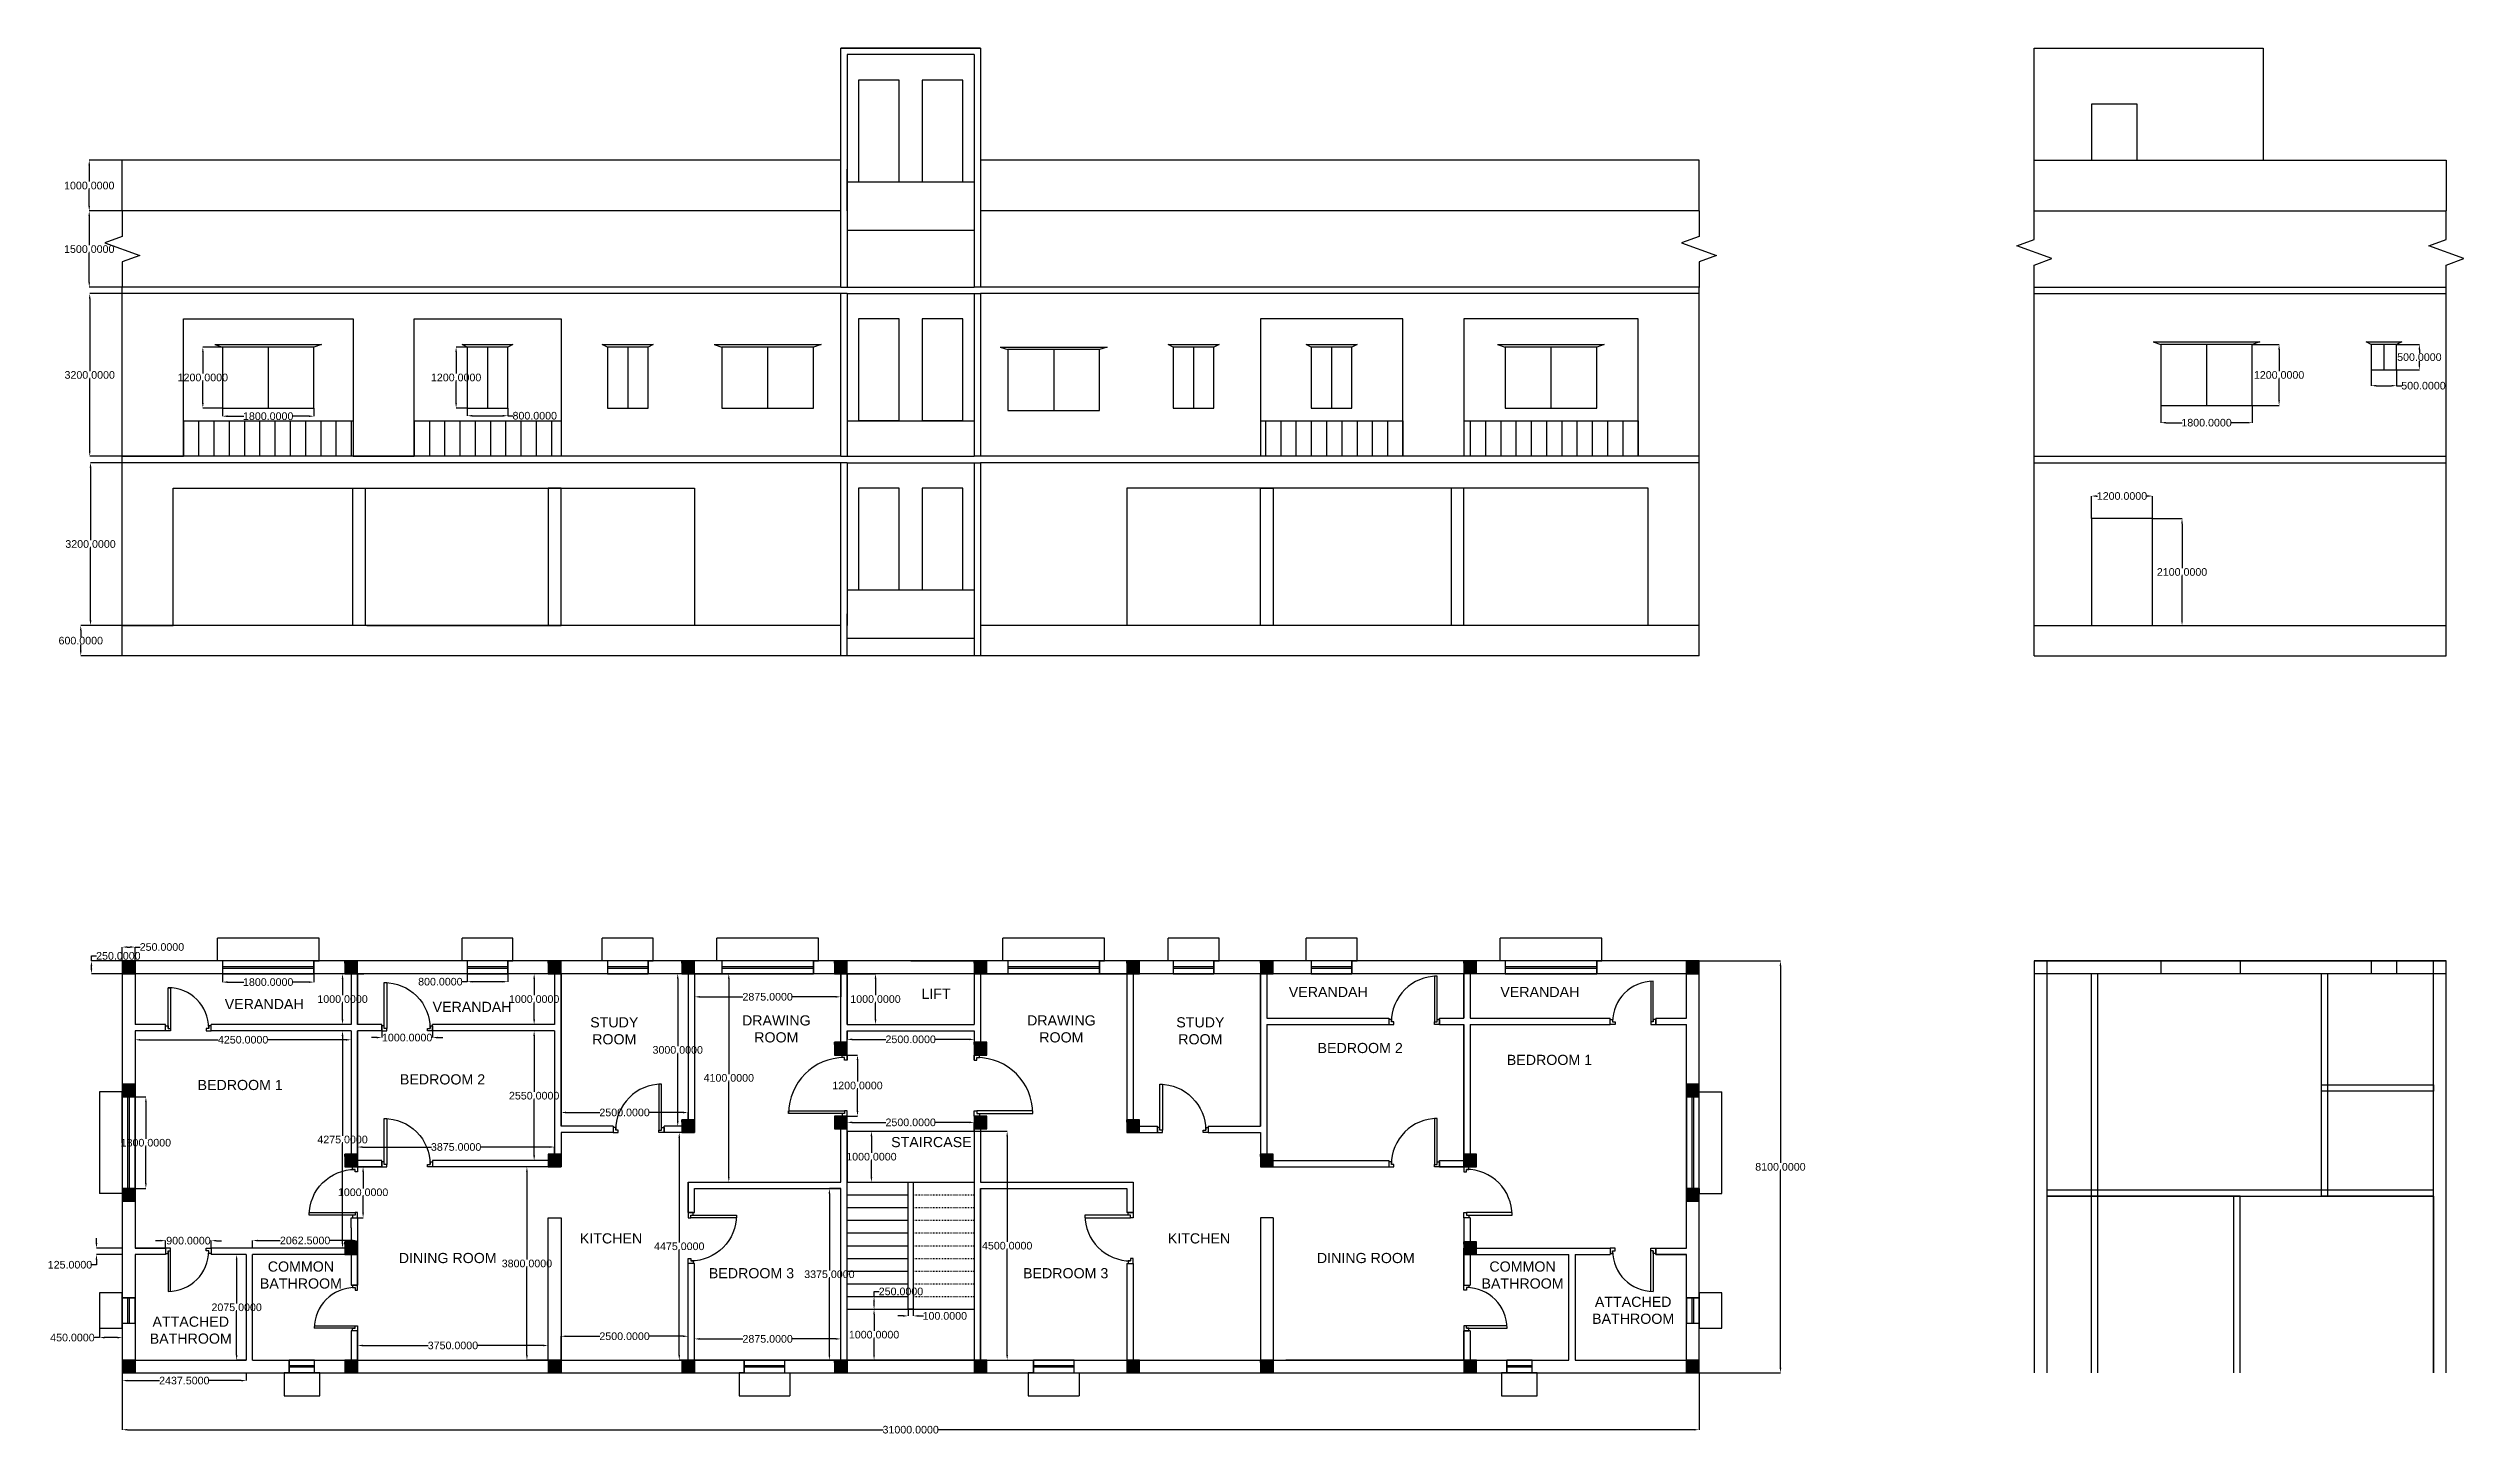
# Model space of a CAD drawing. Header units: inches. Extents: x -18025 to 46034, y -1217 to 26050.
# Drawn here: x -1455 to 46034, y -1217 to 26050 of the extents above; entities that cross this region are included whole.
import ezdxf

# ---------------------------------------------------------------- set-up
doc = ezdxf.new("R2010")
doc.units = ezdxf.units.IN
doc.header["$MEASUREMENT"] = 0
doc.linetypes.add('ACAD_ISO03W100', pattern=[30, 12, -18])
for name, color, linetype in [('chajja', 7, 'Continuous'), ('columns', 3, 'Continuous'), ('dimension lines', 211, 'Continuous'), ('doors', 2, 'Continuous'), ('ext walls', 4, 'Continuous'), ('inn walls', 101, 'Continuous'), ('stairs', 241, 'Continuous'), ('stairs 2', 241, 'ACAD_ISO03W100'), ('texts', 161, 'Continuous'), ('verandah', 7, 'Continuous'), ('windows', 21, 'Continuous')]:
    doc.layers.add(name, color=color, linetype=linetype)
doc.styles.add('Annotative', font='Arial.ttf')
doc.styles.add('style1', font='Arial.ttf', dxfattribs={"height": 4})
doc.dimstyles.new('Annotative', dxfattribs={"dimscale": 0, "dimtxt": 150, "dimasz": 100, "dimexe": 0.18, "dimexo": 0.0625, "dimgap": 0.09, "dimtad": 0, "dimtih": 1, "dimtoh": 1, "dimdec": 4, "dimzin": 0, "dimdsep": 46, "dimtxsty": 'Annotative', "dimcen": -0.09, "dimadec": 0, "dimazin": 0, "dimtfac": 1, "dimtdec": 4, "dimtofl": 0, "dimtmove": 0, "dimatfit": 3, "dimfxl": 1, "dimtolj": 1, "dimtzin": 0, "dimarcsym": 0})

msp = doc.modelspace()

# ---------------------------------------------------------------- texts
at = {"layer": 'texts', "char_height": 200, "attachment_point": 1, "style": 'style1'}
for s, width, insert in [('\\pxqc;VERANDAH', 1823.6626073, (1877.9372, 7352.44374)), ('\\pxqc;VERANDAH', 1823.6626073, (5964.65903, 7297.4818)), ('\\pxqc;LIFT', 1223.4236099, (15386.56745, 7554.92683)), ('\\pxqc;VERANDAH', 1823.6626073, (22798.13938, 7590.55341)), ('\\pxqc;VERANDAH', 1823.6626073, (26958.16534, 7590.55341)), ('\\pxqc;STUDY ROOM', 1400.6527414, (8972.34037, 6993.69107)), ('\\pxqc;DRAWING ROOM', 1990.9291232, (11863.33875, 7031.1881)), ('\\pxqc;DRAWING ROOM', 1990.9291232, (17467.5044, 7031.1881)), ('\\pxqc;STUDY ROOM', 1400.6527414, (20495.09676, 6993.69107)), ('\\pxqc;BEDROOM 2', 2643.0579451, (23015.66361, 6488.54029)), ('BEDROOM 1', 2847.2799754, (27220.41051, 6254.84668)), ('BEDROOM 1', 2847.2799754, (1479.34364, 5760.97302)), ('\\pxqc;BEDROOM 2', 2643.0579451, (4973.9435, 5871.27787)), ('\\pxqc;STAIRCASE', 1375, (15219.64301, 4638.34824)), ('\\pxqc;KITCHEN', 1855.0575385, (8681.30642, 2743.95084)), ('\\pxqc;KITCHEN', 1855.0575385, (20241.05407, 2743.95084)), ('\\pxqc;COMMON \\PBATHROOM', 1189.009705, (2916.98719, 2190.57636)), ('\\pxqc;DINING ROOM', 2927.0488995, (4933.88219, 2358.12768)), ('\\pxqc;BEDROOM 3', 2051.8957697, (11343.75958, 2059.22848)), ('\\pxqc;BEDROOM 3', 2051.8957697, (17521.28875, 2059.22848)), ('\\pxqc;DINING ROOM', 2927.0488995, (22985.58369, 2358.12768)), ('\\pxqc;COMMON \\PBATHROOM', 1189.009705, (26935.43121, 2190.57636)), ('\\pxqc;ATTACHED\\PBATHROOM', 1808.7550696, (28800.01676, 1496.64999)), ('\\pxqc;ATTACHED\\PBATHROOM', 1808.7550696, (441.10114, 1106.33685))]:
    msp.add_mtext_dynamic_manual_height_columns(s, width=width, gutter_width=20, heights=[0], dxfattribs=dict(at, insert=insert))

# ---------------------------------------------------------------- blocks, each defined once
blk = doc.blocks.new('*D3')
at = {"layer": 'DEFPOINTS', "color": 0, "transparency": 16777216}
for p in [(31000, 8100), (31000, 0), (32600, 0)]:
    blk.add_point(p, dxfattribs=at)
at = {"layer": 'dimension lines', "color": 0, "lineweight": -2, "transparency": 16777216}
for p, q in [((31000, 8100), (32600, 8100)), ((32600, 8000), (32600, 4127)), ((32600, 100), (32600, 3973)), ((31000, 0), (32600, 0))]:
    blk.add_line(p, q, dxfattribs=at)
at = {"layer": 'dimension lines', "color": 0, "transparency": 16777216}
for points in [[(32584, 8000), (32617, 8000), (32600, 8100)], [(32584, 100), (32617, 100), (32600, 0)]]:
    blk.add_solid(points, dxfattribs=at)
at = {"layer": 'dimension lines', "color": 0, "transparency": 16777216, "insert": (32600, 4050), "char_height": 150, "attachment_point": 5, "style": 'Annotative'}
blk.add_mtext('\\A1;8100.0000', dxfattribs=at)
blk = doc.blocks.new('*D4')
at = {"layer": 'DEFPOINTS', "color": 0, "transparency": 16777216}
for p in [(0, 0), (31000, 0), (31000, -1119)]:
    blk.add_point(p, dxfattribs=at)
at = {"layer": 'dimension lines', "color": 0, "lineweight": -2, "transparency": 16777216}
for p, q in [((0, 0), (0, -1119)), ((31000, 0), (31000, -1119)), ((100, -1119), (14956, -1119)), ((30900, -1119), (16044, -1119))]:
    blk.add_line(p, q, dxfattribs=at)
at = {"layer": 'dimension lines', "color": 0, "transparency": 16777216}
for points in [[(100, -1102), (100, -1135), (0, -1119)], [(30900, -1102), (30900, -1135), (31000, -1119)]]:
    blk.add_solid(points, dxfattribs=at)
at = {"layer": 'dimension lines', "color": 0, "transparency": 16777216, "insert": (15500, -1119), "char_height": 150, "attachment_point": 5, "style": 'Annotative'}
blk.add_mtext('\\A1;31000.0000', dxfattribs=at)
blk = doc.blocks.new('*D5')
at = {"layer": 'DEFPOINTS', "color": 0, "transparency": 16777216}
for p in [(1968, 20175), (1583, 18975), (1968, 18975)]:
    blk.add_point(p, dxfattribs=at)
at = {"layer": 'dimension lines', "color": 0, "lineweight": -2, "transparency": 16777216}
for p, q in [((1968, 20175), (1583, 20175)), ((1583, 20075), (1583, 19652)), ((1583, 19075), (1583, 19498)), ((1968, 18975), (1583, 18975))]:
    blk.add_line(p, q, dxfattribs=at)
at = {"layer": 'dimension lines', "color": 0, "transparency": 16777216}
for points in [[(1567, 20075), (1600, 20075), (1583, 20175)], [(1567, 19075), (1600, 19075), (1583, 18975)]]:
    blk.add_solid(points, dxfattribs=at)
at = {"layer": 'dimension lines', "color": 0, "transparency": 16777216, "insert": (1583, 19575), "char_height": 150, "attachment_point": 5, "style": 'Annotative'}
blk.add_mtext('\\A1;1200.0000', dxfattribs=at)
blk = doc.blocks.new('*D6')
at = {"layer": 'DEFPOINTS', "color": 0, "transparency": 16777216}
for p in [(1968, 18975), (3768, 18975), (3768, 18814)]:
    blk.add_point(p, dxfattribs=at)
at = {"layer": 'dimension lines', "color": 0, "lineweight": -2, "transparency": 16777216}
for p, q in [((1968, 18975), (1968, 18814)), ((2068, 18814), (2389, 18814)), ((3668, 18814), (3347, 18814)), ((3768, 18975), (3768, 18814))]:
    blk.add_line(p, q, dxfattribs=at)
at = {"layer": 'dimension lines', "color": 0, "transparency": 16777216}
for points in [[(2068, 18831), (2068, 18797), (1968, 18814)], [(3668, 18831), (3668, 18797), (3768, 18814)]]:
    blk.add_solid(points, dxfattribs=at)
at = {"layer": 'dimension lines', "color": 0, "transparency": 16777216, "insert": (2868, 18814), "char_height": 150, "attachment_point": 5, "style": 'Annotative'}
blk.add_mtext('\\A1;1800.0000', dxfattribs=at)
blk = doc.blocks.new('*D7')
at = {"layer": 'DEFPOINTS', "color": 0, "transparency": 16777216}
for p in [(6781, 20175), (6563, 18975), (6781, 18975)]:
    blk.add_point(p, dxfattribs=at)
at = {"layer": 'dimension lines', "color": 0, "lineweight": -2, "transparency": 16777216}
for p, q in [((6781, 20175), (6562, 20175)), ((6563, 20075), (6563, 19652)), ((6563, 19075), (6563, 19498)), ((6781, 18975), (6562, 18975))]:
    blk.add_line(p, q, dxfattribs=at)
at = {"layer": 'dimension lines', "color": 0, "transparency": 16777216}
for points in [[(6546, 20075), (6579, 20075), (6563, 20175)], [(6546, 19075), (6579, 19075), (6563, 18975)]]:
    blk.add_solid(points, dxfattribs=at)
at = {"layer": 'dimension lines', "color": 0, "transparency": 16777216, "insert": (6563, 19575), "char_height": 150, "attachment_point": 5, "style": 'Annotative'}
blk.add_mtext('\\A1;1200.0000', dxfattribs=at)
blk = doc.blocks.new('*D8')
at = {"layer": 'DEFPOINTS', "color": 0, "transparency": 16777216}
for p in [(6781, 18975), (7581, 18975), (7581, 18823)]:
    blk.add_point(p, dxfattribs=at)
at = {"layer": 'dimension lines', "color": 0, "lineweight": -2, "transparency": 16777216}
for p, q in [((6781, 18975), (6781, 18823)), ((6881, 18823), (7481, 18823)), ((7581, 18975), (7581, 18823)), ((7581, 18823), (7681, 18823))]:
    blk.add_line(p, q, dxfattribs=at)
at = {"layer": 'dimension lines', "color": 0, "transparency": 16777216}
for points in [[(6881, 18840), (6881, 18806), (6781, 18823)], [(7481, 18840), (7481, 18806), (7581, 18823)]]:
    blk.add_solid(points, dxfattribs=at)
at = {"layer": 'dimension lines', "color": 0, "transparency": 16777216, "insert": (8109, 18823), "char_height": 150, "attachment_point": 5, "style": 'Annotative'}
blk.add_mtext('\\A1;800.0000', dxfattribs=at)
blk = doc.blocks.new('*D9')
at = {"layer": 'DEFPOINTS', "color": 0, "transparency": 16777216}
for p in [(0, 0), (2437, 0), (2437, -153)]:
    blk.add_point(p, dxfattribs=at)
at = {"layer": 'dimension lines', "color": 0, "lineweight": -2, "transparency": 16777216}
for p, q in [((0, 0), (0, -153)), ((100, -153), (731, -153)), ((2337, -153), (1706, -153)), ((2437, 0), (2437, -153))]:
    blk.add_line(p, q, dxfattribs=at)
at = {"layer": 'dimension lines', "color": 0, "transparency": 16777216}
for points in [[(100, -137), (100, -170), (0, -153)], [(2337, -137), (2337, -170), (2437, -153)]]:
    blk.add_solid(points, dxfattribs=at)
at = {"layer": 'dimension lines', "color": 0, "transparency": 16777216, "insert": (1219, -153), "char_height": 150, "attachment_point": 5, "style": 'Annotative'}
blk.add_mtext('\\A1;2437.5000', dxfattribs=at)
blk = doc.blocks.new('*D10')
at = {"layer": 'DEFPOINTS', "color": 0, "transparency": 16777216}
for p in [(2437, 2325), (2248, 250), (2437, 250)]:
    blk.add_point(p, dxfattribs=at)
at = {"layer": 'dimension lines', "color": 0, "lineweight": -2, "transparency": 16777216}
for p, q in [((2437, 2325), (2247, 2325)), ((2248, 2225), (2248, 1364)), ((2248, 350), (2248, 1211)), ((2437, 250), (2247, 250))]:
    blk.add_line(p, q, dxfattribs=at)
at = {"layer": 'dimension lines', "color": 0, "transparency": 16777216}
for points in [[(2231, 2225), (2264, 2225), (2248, 2325)], [(2231, 350), (2264, 350), (2248, 250)]]:
    blk.add_solid(points, dxfattribs=at)
at = {"layer": 'dimension lines', "color": 0, "transparency": 16777216, "insert": (2248, 1288), "char_height": 150, "attachment_point": 5, "style": 'Annotative'}
blk.add_mtext('\\A1;2075.0000', dxfattribs=at)
blk = doc.blocks.new('*D11')
at = {"layer": 'DEFPOINTS', "color": 0, "transparency": 16777216}
for p in [(-450, 875), (-450, 693), (0, 875)]:
    blk.add_point(p, dxfattribs=at)
at = {"layer": 'dimension lines', "color": 0, "lineweight": -2, "transparency": 16777216}
for p, q in [((-450, 693), (-550, 693)), ((-450, 875), (-450, 693)), ((-100, 693), (-350, 693)), ((0, 875), (0, 693))]:
    blk.add_line(p, q, dxfattribs=at)
at = {"layer": 'dimension lines', "color": 0, "transparency": 16777216}
for points in [[(-350, 709), (-350, 676), (-450, 693)], [(-100, 709), (-100, 676), (0, 693)]]:
    blk.add_solid(points, dxfattribs=at)
at = {"layer": 'dimension lines', "color": 0, "transparency": 16777216, "insert": (-981, 693), "char_height": 150, "attachment_point": 5, "style": 'Annotative'}
blk.add_mtext('\\A1;450.0000', dxfattribs=at)
blk = doc.blocks.new('*D12')
at = {"layer": 'DEFPOINTS', "color": 0, "transparency": 16777216}
for p in [(850, 2450), (1750, 2599), (1750, 2450)]:
    blk.add_point(p, dxfattribs=at)
at = {"layer": 'dimension lines', "color": 0, "lineweight": -2, "transparency": 16777216}
for p, q in [((750, 2599), (650, 2599)), ((850, 2450), (850, 2600)), ((1750, 2450), (1750, 2600)), ((1850, 2599), (1950, 2599))]:
    blk.add_line(p, q, dxfattribs=at)
at = {"layer": 'dimension lines', "color": 0, "transparency": 16777216}
for points in [[(750, 2616), (750, 2583), (850, 2599)], [(1850, 2616), (1850, 2583), (1750, 2599)]]:
    blk.add_solid(points, dxfattribs=at)
at = {"layer": 'dimension lines', "color": 0, "transparency": 16777216, "insert": (1300, 2599), "char_height": 150, "attachment_point": 5, "style": 'Annotative'}
blk.add_mtext('\\A1;900.0000', dxfattribs=at)
blk = doc.blocks.new('*D13')
at = {"layer": 'DEFPOINTS', "color": 0, "transparency": 16777216}
for p in [(4625, 4050), (4734, 4050), (4625, 3050)]:
    blk.add_point(p, dxfattribs=at)
at = {"layer": 'dimension lines', "color": 0, "lineweight": -2, "transparency": 16777216}
for p, q in [((4625, 4050), (4734, 4050)), ((4734, 3950), (4734, 3627)), ((4734, 3150), (4734, 3473)), ((4625, 3050), (4734, 3050))]:
    blk.add_line(p, q, dxfattribs=at)
at = {"layer": 'dimension lines', "color": 0, "transparency": 16777216}
for points in [[(4717, 3950), (4751, 3950), (4734, 4050)], [(4717, 3150), (4751, 3150), (4734, 3050)]]:
    blk.add_solid(points, dxfattribs=at)
at = {"layer": 'dimension lines', "color": 0, "transparency": 16777216, "insert": (4734, 3550), "char_height": 150, "attachment_point": 5, "style": 'Annotative'}
blk.add_mtext('\\A1;1000.0000', dxfattribs=at)
blk = doc.blocks.new('*D14')
at = {"layer": 'DEFPOINTS', "color": 0, "transparency": 16777216}
for p in [(250, 5425), (250, 3625), (463, 3625)]:
    blk.add_point(p, dxfattribs=at)
at = {"layer": 'dimension lines', "color": 0, "lineweight": -2, "transparency": 16777216}
for p, q in [((250, 5425), (463, 5425)), ((463, 5325), (463, 4602)), ((463, 3725), (463, 4448)), ((250, 3625), (463, 3625))]:
    blk.add_line(p, q, dxfattribs=at)
at = {"layer": 'dimension lines', "color": 0, "transparency": 16777216}
for points in [[(447, 5325), (480, 5325), (463, 5425)], [(447, 3725), (480, 3725), (463, 3625)]]:
    blk.add_solid(points, dxfattribs=at)
at = {"layer": 'dimension lines', "color": 0, "transparency": 16777216, "insert": (463, 4525), "char_height": 150, "attachment_point": 5, "style": 'Annotative'}
blk.add_mtext('\\A1;1800.0000', dxfattribs=at)
blk = doc.blocks.new('*D15')
at = {"layer": 'DEFPOINTS', "color": 0, "transparency": 16777216}
for p in [(250, 6725), (4500, 6725), (4500, 6550)]:
    blk.add_point(p, dxfattribs=at)
at = {"layer": 'dimension lines', "color": 0, "lineweight": -2, "transparency": 16777216}
for p, q in [((250, 6725), (250, 6550)), ((4500, 6725), (4500, 6550)), ((350, 6550), (1886, 6550)), ((4400, 6550), (2864, 6550))]:
    blk.add_line(p, q, dxfattribs=at)
at = {"layer": 'dimension lines', "color": 0, "transparency": 16777216}
for points in [[(350, 6566), (350, 6533), (250, 6550)], [(4400, 6566), (4400, 6533), (4500, 6550)]]:
    blk.add_solid(points, dxfattribs=at)
at = {"layer": 'dimension lines', "color": 0, "transparency": 16777216, "insert": (2375, 6550), "char_height": 150, "attachment_point": 5, "style": 'Annotative'}
blk.add_mtext('\\A1;4250.0000', dxfattribs=at)
blk = doc.blocks.new('*D16')
at = {"layer": 'DEFPOINTS', "color": 0, "transparency": 16777216}
for p in [(4330, 6725), (4500, 6725), (4500, 2450)]:
    blk.add_point(p, dxfattribs=at)
at = {"layer": 'dimension lines', "color": 0, "lineweight": -2, "transparency": 16777216}
for p, q in [((4500, 6725), (4330, 6725)), ((4330, 6625), (4330, 4664)), ((4330, 2550), (4330, 4511)), ((4500, 2450), (4330, 2450))]:
    blk.add_line(p, q, dxfattribs=at)
at = {"layer": 'dimension lines', "color": 0, "transparency": 16777216}
for points in [[(4313, 6625), (4346, 6625), (4330, 6725)], [(4313, 2550), (4346, 2550), (4330, 2450)]]:
    blk.add_solid(points, dxfattribs=at)
at = {"layer": 'dimension lines', "color": 0, "transparency": 16777216, "insert": (4330, 4588), "char_height": 150, "attachment_point": 5, "style": 'Annotative'}
blk.add_mtext('\\A1;4275.0000', dxfattribs=at)
blk = doc.blocks.new('*D17')
at = {"layer": 'DEFPOINTS', "color": 0, "transparency": 16777216}
for p in [(4330, 7850), (4500, 7850), (4500, 6850)]:
    blk.add_point(p, dxfattribs=at)
at = {"layer": 'dimension lines', "color": 0, "lineweight": -2, "transparency": 16777216}
for p, q in [((4500, 7850), (4330, 7850)), ((4330, 7750), (4330, 7427)), ((4330, 6950), (4330, 7273)), ((4500, 6850), (4330, 6850))]:
    blk.add_line(p, q, dxfattribs=at)
at = {"layer": 'dimension lines', "color": 0, "transparency": 16777216}
for points in [[(4313, 7750), (4346, 7750), (4330, 7850)], [(4313, 6950), (4346, 6950), (4330, 6850)]]:
    blk.add_solid(points, dxfattribs=at)
at = {"layer": 'dimension lines', "color": 0, "transparency": 16777216, "insert": (4330, 7350), "char_height": 150, "attachment_point": 5, "style": 'Annotative'}
blk.add_mtext('\\A1;1000.0000', dxfattribs=at)
blk = doc.blocks.new('*D18')
at = {"layer": 'DEFPOINTS', "color": 0, "transparency": 16777216}
for p in [(2562, 2450), (4625, 2602), (4625, 2450)]:
    blk.add_point(p, dxfattribs=at)
at = {"layer": 'dimension lines', "color": 0, "lineweight": -2, "transparency": 16777216}
for p, q in [((2562, 2450), (2562, 2602)), ((2662, 2602), (3106, 2602)), ((4525, 2602), (4081, 2602)), ((4625, 2450), (4625, 2602))]:
    blk.add_line(p, q, dxfattribs=at)
at = {"layer": 'dimension lines', "color": 0, "transparency": 16777216}
for points in [[(2662, 2618), (2662, 2585), (2562, 2602)], [(4525, 2618), (4525, 2585), (4625, 2602)]]:
    blk.add_solid(points, dxfattribs=at)
at = {"layer": 'dimension lines', "color": 0, "transparency": 16777216, "insert": (3594, 2602), "char_height": 150, "attachment_point": 5, "style": 'Annotative'}
blk.add_mtext('\\A1;2062.5000', dxfattribs=at)
blk = doc.blocks.new('*D19')
at = {"layer": 'DEFPOINTS', "color": 0, "transparency": 16777216}
for p in [(5100, 6725), (6100, 6725), (6100, 6593)]:
    blk.add_point(p, dxfattribs=at)
at = {"layer": 'dimension lines', "color": 0, "lineweight": -2, "transparency": 16777216}
for p, q in [((5100, 6725), (5100, 6593)), ((6100, 6725), (6100, 6593)), ((5000, 6593), (4900, 6593)), ((6200, 6593), (6300, 6593))]:
    blk.add_line(p, q, dxfattribs=at)
at = {"layer": 'dimension lines', "color": 0, "transparency": 16777216}
for points in [[(5000, 6610), (5000, 6577), (5100, 6593)], [(6200, 6610), (6200, 6577), (6100, 6593)]]:
    blk.add_solid(points, dxfattribs=at)
at = {"layer": 'dimension lines', "color": 0, "transparency": 16777216, "insert": (5600, 6593), "char_height": 150, "attachment_point": 5, "style": 'Annotative'}
blk.add_mtext('\\A1;1000.0000', dxfattribs=at)
blk = doc.blocks.new('*D20')
at = {"layer": 'DEFPOINTS', "color": 0, "transparency": 16777216}
for p in [(8097, 7850), (8500, 7850), (8500, 6850)]:
    blk.add_point(p, dxfattribs=at)
at = {"layer": 'dimension lines', "color": 0, "lineweight": -2, "transparency": 16777216}
for p, q in [((8500, 7850), (8097, 7850)), ((8097, 7750), (8097, 7427)), ((8097, 6950), (8097, 7273)), ((8500, 6850), (8097, 6850))]:
    blk.add_line(p, q, dxfattribs=at)
at = {"layer": 'dimension lines', "color": 0, "transparency": 16777216}
for points in [[(8080, 7750), (8114, 7750), (8097, 7850)], [(8080, 6950), (8114, 6950), (8097, 6850)]]:
    blk.add_solid(points, dxfattribs=at)
at = {"layer": 'dimension lines', "color": 0, "transparency": 16777216, "insert": (8097, 7350), "char_height": 150, "attachment_point": 5, "style": 'Annotative'}
blk.add_mtext('\\A1;1000.0000', dxfattribs=at)
blk = doc.blocks.new('*D21')
at = {"layer": 'DEFPOINTS', "color": 0, "transparency": 16777216}
for p in [(8500, 6725), (8097, 4175), (8500, 4175)]:
    blk.add_point(p, dxfattribs=at)
at = {"layer": 'dimension lines', "color": 0, "lineweight": -2, "transparency": 16777216}
for p, q in [((8500, 6725), (8097, 6725)), ((8097, 6625), (8097, 5527)), ((8097, 4275), (8097, 5373)), ((8500, 4175), (8097, 4175))]:
    blk.add_line(p, q, dxfattribs=at)
at = {"layer": 'dimension lines', "color": 0, "transparency": 16777216}
for points in [[(8080, 6625), (8114, 6625), (8097, 6725)], [(8080, 4275), (8114, 4275), (8097, 4175)]]:
    blk.add_solid(points, dxfattribs=at)
at = {"layer": 'dimension lines', "color": 0, "transparency": 16777216, "insert": (8097, 5450), "char_height": 150, "attachment_point": 5, "style": 'Annotative'}
blk.add_mtext('\\A1;2550.0000', dxfattribs=at)
blk = doc.blocks.new('*D22')
at = {"layer": 'DEFPOINTS', "color": 0, "transparency": 16777216}
for p in [(8500, 4441), (4625, 4175), (8500, 4175)]:
    blk.add_point(p, dxfattribs=at)
at = {"layer": 'dimension lines', "color": 0, "lineweight": -2, "transparency": 16777216}
for p, q in [((4625, 4175), (4625, 4441)), ((4725, 4441), (6077, 4441)), ((8400, 4441), (7048, 4441)), ((8500, 4175), (8500, 4441))]:
    blk.add_line(p, q, dxfattribs=at)
at = {"layer": 'dimension lines', "color": 0, "transparency": 16777216}
for points in [[(4725, 4458), (4725, 4424), (4625, 4441)], [(8400, 4458), (8400, 4424), (8500, 4441)]]:
    blk.add_solid(points, dxfattribs=at)
at = {"layer": 'dimension lines', "color": 0, "transparency": 16777216, "insert": (6563, 4441), "char_height": 150, "attachment_point": 5, "style": 'Annotative'}
blk.add_mtext('\\A1;3875.0000', dxfattribs=at)
blk = doc.blocks.new('*D23')
at = {"layer": 'DEFPOINTS', "color": 0, "transparency": 16777216}
for p in [(1968, 7850), (3768, 7850), (3768, 7684)]:
    blk.add_point(p, dxfattribs=at)
at = {"layer": 'dimension lines', "color": 0, "lineweight": -2, "transparency": 16777216}
for p, q in [((1968, 7850), (1968, 7684)), ((2068, 7684), (2389, 7684)), ((3668, 7684), (3347, 7684)), ((3768, 7850), (3768, 7684))]:
    blk.add_line(p, q, dxfattribs=at)
at = {"layer": 'dimension lines', "color": 0, "transparency": 16777216}
for points in [[(2068, 7701), (2068, 7667), (1968, 7684)], [(3668, 7701), (3668, 7667), (3768, 7684)]]:
    blk.add_solid(points, dxfattribs=at)
at = {"layer": 'dimension lines', "color": 0, "transparency": 16777216, "insert": (2868, 7684), "char_height": 150, "attachment_point": 5, "style": 'Annotative'}
blk.add_mtext('\\A1;1800.0000', dxfattribs=at)
blk = doc.blocks.new('*D24')
at = {"layer": 'DEFPOINTS', "color": 0, "transparency": 16777216}
for p in [(6781, 7850), (6781, 7692), (7581, 7850)]:
    blk.add_point(p, dxfattribs=at)
at = {"layer": 'dimension lines', "color": 0, "lineweight": -2, "transparency": 16777216}
for p, q in [((6781, 7692), (6681, 7692)), ((6781, 7850), (6781, 7692)), ((7481, 7692), (6881, 7692)), ((7581, 7850), (7581, 7692))]:
    blk.add_line(p, q, dxfattribs=at)
at = {"layer": 'dimension lines', "color": 0, "transparency": 16777216}
for points in [[(6881, 7709), (6881, 7676), (6781, 7692)], [(7481, 7709), (7481, 7676), (7581, 7692)]]:
    blk.add_solid(points, dxfattribs=at)
at = {"layer": 'dimension lines', "color": 0, "transparency": 16777216, "insert": (6253, 7692), "char_height": 150, "attachment_point": 5, "style": 'Annotative'}
blk.add_mtext('\\A1;800.0000', dxfattribs=at)
blk = doc.blocks.new('*D25')
at = {"layer": 'DEFPOINTS', "color": 0, "transparency": 16777216}
for p in [(10920, 7850), (11125, 7850), (11125, 4850)]:
    blk.add_point(p, dxfattribs=at)
at = {"layer": 'dimension lines', "color": 0, "lineweight": -2, "transparency": 16777216}
for p, q in [((11125, 7850), (10920, 7850)), ((10920, 7750), (10920, 6427)), ((10920, 4950), (10920, 6273)), ((11125, 4850), (10920, 4850))]:
    blk.add_line(p, q, dxfattribs=at)
at = {"layer": 'dimension lines', "color": 0, "transparency": 16777216}
for points in [[(10903, 7750), (10937, 7750), (10920, 7850)], [(10903, 4950), (10937, 4950), (10920, 4850)]]:
    blk.add_solid(points, dxfattribs=at)
at = {"layer": 'dimension lines', "color": 0, "transparency": 16777216, "insert": (10920, 6350), "char_height": 150, "attachment_point": 5, "style": 'Annotative'}
blk.add_mtext('\\A1;3000.0000', dxfattribs=at)
blk = doc.blocks.new('*D26')
at = {"layer": 'DEFPOINTS', "color": 0, "transparency": 16777216}
for p in [(8625, 4850), (11125, 5120), (11125, 4850)]:
    blk.add_point(p, dxfattribs=at)
at = {"layer": 'dimension lines', "color": 0, "lineweight": -2, "transparency": 16777216}
for p, q in [((8625, 4850), (8625, 5120)), ((8725, 5120), (9388, 5120)), ((11025, 5120), (10362, 5120)), ((11125, 4850), (11125, 5120))]:
    blk.add_line(p, q, dxfattribs=at)
at = {"layer": 'dimension lines', "color": 0, "transparency": 16777216}
for points in [[(8725, 5136), (8725, 5103), (8625, 5120)], [(11025, 5136), (11025, 5103), (11125, 5120)]]:
    blk.add_solid(points, dxfattribs=at)
at = {"layer": 'dimension lines', "color": 0, "transparency": 16777216, "insert": (9875, 5120), "char_height": 150, "attachment_point": 5, "style": 'Annotative'}
blk.add_mtext('\\A1;2500.0000', dxfattribs=at)
blk = doc.blocks.new('*D27')
at = {"layer": 'DEFPOINTS', "color": 0, "transparency": 16777216}
for p in [(11250, 7850), (11250, 3750), (11924, 3750)]:
    blk.add_point(p, dxfattribs=at)
at = {"layer": 'dimension lines', "color": 0, "lineweight": -2, "transparency": 16777216}
for p, q in [((11250, 7850), (11924, 7850)), ((11924, 7750), (11924, 5877)), ((11924, 3850), (11924, 5723)), ((11250, 3750), (11924, 3750))]:
    blk.add_line(p, q, dxfattribs=at)
at = {"layer": 'dimension lines', "color": 0, "transparency": 16777216}
for points in [[(11907, 7750), (11940, 7750), (11924, 7850)], [(11907, 3850), (11940, 3850), (11924, 3750)]]:
    blk.add_solid(points, dxfattribs=at)
at = {"layer": 'dimension lines', "color": 0, "transparency": 16777216, "insert": (11924, 5800), "char_height": 150, "attachment_point": 5, "style": 'Annotative'}
blk.add_mtext('\\A1;4100.0000', dxfattribs=at)
blk = doc.blocks.new('*D28')
at = {"layer": 'DEFPOINTS', "color": 0, "transparency": 16777216}
for p in [(11250, 7850), (14125, 7850), (14125, 7395)]:
    blk.add_point(p, dxfattribs=at)
at = {"layer": 'dimension lines', "color": 0, "lineweight": -2, "transparency": 16777216}
for p, q in [((11250, 7850), (11250, 7394)), ((14125, 7850), (14125, 7394)), ((11350, 7395), (12200, 7395)), ((14025, 7395), (13175, 7395))]:
    blk.add_line(p, q, dxfattribs=at)
at = {"layer": 'dimension lines', "color": 0, "transparency": 16777216}
for points in [[(11350, 7411), (11350, 7378), (11250, 7395)], [(14025, 7411), (14025, 7378), (14125, 7395)]]:
    blk.add_solid(points, dxfattribs=at)
at = {"layer": 'dimension lines', "color": 0, "transparency": 16777216, "insert": (12688, 7395), "char_height": 150, "attachment_point": 5, "style": 'Annotative'}
blk.add_mtext('\\A1;2875.0000', dxfattribs=at)
blk = doc.blocks.new('*D29')
at = {"layer": 'DEFPOINTS', "color": 0, "transparency": 16777216}
for p in [(14250, 6250), (14250, 5050), (14454, 5050)]:
    blk.add_point(p, dxfattribs=at)
at = {"layer": 'dimension lines', "color": 0, "lineweight": -2, "transparency": 16777216}
for p, q in [((14250, 6250), (14455, 6250)), ((14454, 6150), (14454, 5727)), ((14454, 5150), (14454, 5573)), ((14250, 5050), (14455, 5050))]:
    blk.add_line(p, q, dxfattribs=at)
at = {"layer": 'dimension lines', "color": 0, "transparency": 16777216}
for points in [[(14438, 6150), (14471, 6150), (14454, 6250)], [(14438, 5150), (14471, 5150), (14454, 5050)]]:
    blk.add_solid(points, dxfattribs=at)
at = {"layer": 'dimension lines', "color": 0, "transparency": 16777216, "insert": (14454, 5650), "char_height": 150, "attachment_point": 5, "style": 'Annotative'}
blk.add_mtext('\\A1;1200.0000', dxfattribs=at)
blk = doc.blocks.new('*D30')
at = {"layer": 'DEFPOINTS', "color": 0, "transparency": 16777216}
for p in [(8625, 719), (8625, 250), (11125, 250)]:
    blk.add_point(p, dxfattribs=at)
at = {"layer": 'dimension lines', "color": 0, "lineweight": -2, "transparency": 16777216}
for p, q in [((8625, 250), (8625, 719)), ((8725, 719), (9388, 719)), ((11025, 719), (10362, 719)), ((11125, 250), (11125, 719))]:
    blk.add_line(p, q, dxfattribs=at)
at = {"layer": 'dimension lines', "color": 0, "transparency": 16777216}
for points in [[(8725, 736), (8725, 702), (8625, 719)], [(11025, 736), (11025, 702), (11125, 719)]]:
    blk.add_solid(points, dxfattribs=at)
at = {"layer": 'dimension lines', "color": 0, "transparency": 16777216, "insert": (9875, 719), "char_height": 150, "attachment_point": 5, "style": 'Annotative'}
blk.add_mtext('\\A1;2500.0000', dxfattribs=at)
blk = doc.blocks.new('*D31')
at = {"layer": 'DEFPOINTS', "color": 0, "transparency": 16777216}
for p in [(10950, 4725), (11125, 4725), (11125, 250)]:
    blk.add_point(p, dxfattribs=at)
at = {"layer": 'dimension lines', "color": 0, "lineweight": -2, "transparency": 16777216}
for p, q in [((11125, 4725), (10950, 4725)), ((10950, 4625), (10950, 2564)), ((10950, 350), (10950, 2411)), ((11125, 250), (10950, 250))]:
    blk.add_line(p, q, dxfattribs=at)
at = {"layer": 'dimension lines', "color": 0, "transparency": 16777216}
for points in [[(10933, 4625), (10967, 4625), (10950, 4725)], [(10933, 350), (10967, 350), (10950, 250)]]:
    blk.add_solid(points, dxfattribs=at)
at = {"layer": 'dimension lines', "color": 0, "transparency": 16777216, "insert": (10950, 2488), "char_height": 150, "attachment_point": 5, "style": 'Annotative'}
blk.add_mtext('\\A1;4475.0000', dxfattribs=at)
blk = doc.blocks.new('*D32')
at = {"layer": 'DEFPOINTS', "color": 0, "transparency": 16777216}
for p in [(4625, 538), (4625, 250), (8375, 250)]:
    blk.add_point(p, dxfattribs=at)
at = {"layer": 'dimension lines', "color": 0, "lineweight": -2, "transparency": 16777216}
for p, q in [((4625, 250), (4625, 538)), ((4725, 538), (6014, 538)), ((8275, 538), (6986, 538)), ((8375, 250), (8375, 538))]:
    blk.add_line(p, q, dxfattribs=at)
at = {"layer": 'dimension lines', "color": 0, "transparency": 16777216}
for points in [[(4725, 554), (4725, 521), (4625, 538)], [(8275, 554), (8275, 521), (8375, 538)]]:
    blk.add_solid(points, dxfattribs=at)
at = {"layer": 'dimension lines', "color": 0, "transparency": 16777216, "insert": (6500, 538), "char_height": 150, "attachment_point": 5, "style": 'Annotative'}
blk.add_mtext('\\A1;3750.0000', dxfattribs=at)
blk = doc.blocks.new('*D33')
at = {"layer": 'DEFPOINTS', "color": 0, "transparency": 16777216}
for p in [(7955, 4050), (8375, 4050), (8375, 250)]:
    blk.add_point(p, dxfattribs=at)
at = {"layer": 'dimension lines', "color": 0, "lineweight": -2, "transparency": 16777216}
for p, q in [((8375, 4050), (7955, 4050)), ((7955, 3950), (7955, 2227)), ((7955, 350), (7955, 2073)), ((8375, 250), (7955, 250))]:
    blk.add_line(p, q, dxfattribs=at)
at = {"layer": 'dimension lines', "color": 0, "transparency": 16777216}
for points in [[(7938, 3950), (7971, 3950), (7955, 4050)], [(7938, 350), (7971, 350), (7955, 250)]]:
    blk.add_solid(points, dxfattribs=at)
at = {"layer": 'dimension lines', "color": 0, "transparency": 16777216, "insert": (7955, 2150), "char_height": 150, "attachment_point": 5, "style": 'Annotative'}
blk.add_mtext('\\A1;3800.0000', dxfattribs=at)
blk = doc.blocks.new('*D34')
at = {"layer": 'DEFPOINTS', "color": 0, "transparency": 16777216}
for p in [(14125, 3625), (13902, 250), (14125, 250)]:
    blk.add_point(p, dxfattribs=at)
at = {"layer": 'dimension lines', "color": 0, "lineweight": -2, "transparency": 16777216}
for p, q in [((14125, 3625), (13901, 3625)), ((13902, 3525), (13902, 2014)), ((13902, 350), (13902, 1861)), ((14125, 250), (13901, 250))]:
    blk.add_line(p, q, dxfattribs=at)
at = {"layer": 'dimension lines', "color": 0, "transparency": 16777216}
for points in [[(13885, 3525), (13918, 3525), (13902, 3625)], [(13885, 350), (13918, 350), (13902, 250)]]:
    blk.add_solid(points, dxfattribs=at)
at = {"layer": 'dimension lines', "color": 0, "transparency": 16777216, "insert": (13902, 1938), "char_height": 150, "attachment_point": 5, "style": 'Annotative'}
blk.add_mtext('\\A1;3375.0000', dxfattribs=at)
blk = doc.blocks.new('*D35')
at = {"layer": 'DEFPOINTS', "color": 0, "transparency": 16777216}
for p in [(14125, 667), (11250, 250), (14125, 250)]:
    blk.add_point(p, dxfattribs=at)
at = {"layer": 'dimension lines', "color": 0, "lineweight": -2, "transparency": 16777216}
for p, q in [((11250, 250), (11250, 667)), ((11350, 667), (12200, 667)), ((14025, 667), (13175, 667)), ((14125, 250), (14125, 667))]:
    blk.add_line(p, q, dxfattribs=at)
at = {"layer": 'dimension lines', "color": 0, "transparency": 16777216}
for points in [[(11350, 684), (11350, 650), (11250, 667)], [(14025, 684), (14025, 650), (14125, 667)]]:
    blk.add_solid(points, dxfattribs=at)
at = {"layer": 'dimension lines', "color": 0, "transparency": 16777216, "insert": (12688, 667), "char_height": 150, "attachment_point": 5, "style": 'Annotative'}
blk.add_mtext('\\A1;2875.0000', dxfattribs=at)
blk = doc.blocks.new('*D36')
at = {"layer": 'DEFPOINTS', "color": 0, "transparency": 16777216}
for p in [(0, 23850), (-650, 22850), (0, 22850)]:
    blk.add_point(p, dxfattribs=at)
at = {"layer": 'dimension lines', "color": 0, "lineweight": -2, "transparency": 16777216}
for p, q in [((0, 23850), (-650, 23850)), ((-650, 23750), (-650, 23427)), ((-650, 22950), (-650, 23273)), ((0, 22850), (-650, 22850))]:
    blk.add_line(p, q, dxfattribs=at)
at = {"layer": 'dimension lines', "color": 0, "transparency": 16777216}
for points in [[(-667, 23750), (-634, 23750), (-650, 23850)], [(-667, 22950), (-634, 22950), (-650, 22850)]]:
    blk.add_solid(points, dxfattribs=at)
at = {"layer": 'dimension lines', "color": 0, "transparency": 16777216, "insert": (-650, 23350), "char_height": 150, "attachment_point": 5, "style": 'Annotative'}
blk.add_mtext('\\A1;1000.0000', dxfattribs=at)
blk = doc.blocks.new('*D37')
at = {"layer": 'DEFPOINTS', "color": 0, "transparency": 16777216}
for p in [(0, 22850), (-650, 21350), (0, 21350)]:
    blk.add_point(p, dxfattribs=at)
at = {"layer": 'dimension lines', "color": 0, "lineweight": -2, "transparency": 16777216}
for p, q in [((0, 22850), (-650, 22850)), ((-650, 22750), (-650, 22177)), ((-650, 21450), (-650, 22023)), ((0, 21350), (-650, 21350))]:
    blk.add_line(p, q, dxfattribs=at)
at = {"layer": 'dimension lines', "color": 0, "transparency": 16777216}
for points in [[(-667, 22750), (-634, 22750), (-650, 22850)], [(-667, 21450), (-634, 21450), (-650, 21350)]]:
    blk.add_solid(points, dxfattribs=at)
at = {"layer": 'dimension lines', "color": 0, "transparency": 16777216, "insert": (-650, 22100), "char_height": 150, "attachment_point": 5, "style": 'Annotative'}
blk.add_mtext('\\A1;1500.0000', dxfattribs=at)
blk = doc.blocks.new('*D38')
at = {"layer": 'DEFPOINTS', "color": 0, "transparency": 16777216}
for p in [(0, 21225), (-641, 18025), (0, 18025)]:
    blk.add_point(p, dxfattribs=at)
at = {"layer": 'dimension lines', "color": 0, "lineweight": -2, "transparency": 16777216}
for p, q in [((0, 21225), (-641, 21225)), ((-641, 21125), (-641, 19702)), ((-641, 18125), (-641, 19548)), ((0, 18025), (-641, 18025))]:
    blk.add_line(p, q, dxfattribs=at)
at = {"layer": 'dimension lines', "color": 0, "transparency": 16777216}
for points in [[(-658, 21125), (-624, 21125), (-641, 21225)], [(-658, 18125), (-624, 18125), (-641, 18025)]]:
    blk.add_solid(points, dxfattribs=at)
at = {"layer": 'dimension lines', "color": 0, "transparency": 16777216, "insert": (-641, 19625), "char_height": 150, "attachment_point": 5, "style": 'Annotative'}
blk.add_mtext('\\A1;3200.0000', dxfattribs=at)
blk = doc.blocks.new('*D39')
at = {"layer": 'DEFPOINTS', "color": 0, "transparency": 16777216}
for p in [(0, 17900), (-625, 14700), (0, 14700)]:
    blk.add_point(p, dxfattribs=at)
at = {"layer": 'dimension lines', "color": 0, "lineweight": -2, "transparency": 16777216}
for p, q in [((0, 17900), (-625, 17900)), ((-625, 17800), (-625, 16377)), ((-625, 14800), (-625, 16223)), ((0, 14700), (-625, 14700))]:
    blk.add_line(p, q, dxfattribs=at)
at = {"layer": 'dimension lines', "color": 0, "transparency": 16777216}
for points in [[(-642, 17800), (-608, 17800), (-625, 17900)], [(-642, 14800), (-608, 14800), (-625, 14700)]]:
    blk.add_solid(points, dxfattribs=at)
at = {"layer": 'dimension lines', "color": 0, "transparency": 16777216, "insert": (-625, 16300), "char_height": 150, "attachment_point": 5, "style": 'Annotative'}
blk.add_mtext('\\A1;3200.0000', dxfattribs=at)
blk = doc.blocks.new('*D40')
at = {"layer": 'DEFPOINTS', "color": 0, "transparency": 16777216}
for p in [(0, 14700), (-817, 14100), (0, 14100)]:
    blk.add_point(p, dxfattribs=at)
at = {"layer": 'dimension lines', "color": 0, "lineweight": -2, "transparency": 16777216}
for p, q in [((0, 14700), (-817, 14700)), ((-817, 14600), (-817, 14477)), ((-817, 14200), (-817, 14323)), ((0, 14100), (-817, 14100))]:
    blk.add_line(p, q, dxfattribs=at)
at = {"layer": 'dimension lines', "color": 0, "transparency": 16777216}
for points in [[(-834, 14600), (-801, 14600), (-817, 14700)], [(-834, 14200), (-801, 14200), (-817, 14100)]]:
    blk.add_solid(points, dxfattribs=at)
at = {"layer": 'dimension lines', "color": 0, "transparency": 16777216, "insert": (-817, 14400), "char_height": 150, "attachment_point": 5, "style": 'Annotative'}
blk.add_mtext('\\A1;600.0000', dxfattribs=at)
blk = doc.blocks.new('*D41')
at = {"layer": 'DEFPOINTS', "color": 0, "transparency": 16777216}
for p in [(-607, 8100), (0, 8100), (0, 7850)]:
    blk.add_point(p, dxfattribs=at)
at = {"layer": 'dimension lines', "color": 0, "lineweight": -2, "transparency": 16777216}
for p, q in [((0, 8100), (-608, 8100)), ((-607, 8100), (-607, 8200)), ((-607, 8200), (-507, 8200)), ((0, 7850), (-608, 7850)), ((-607, 7950), (-607, 8000))]:
    blk.add_line(p, q, dxfattribs=at)
at = {"layer": 'dimension lines', "color": 0, "transparency": 16777216}
for points in [[(-624, 8000), (-591, 8000), (-607, 8100)], [(-624, 7950), (-591, 7950), (-607, 7850)]]:
    blk.add_solid(points, dxfattribs=at)
at = {"layer": 'dimension lines', "color": 0, "transparency": 16777216, "insert": (-78, 8200), "char_height": 150, "attachment_point": 5, "style": 'Annotative'}
blk.add_mtext('\\A1;250.0000', dxfattribs=at)
blk = doc.blocks.new('*D42')
at = {"layer": 'DEFPOINTS', "color": 0, "transparency": 16777216}
for p in [(0, 8100), (250, 8374), (250, 8100)]:
    blk.add_point(p, dxfattribs=at)
at = {"layer": 'dimension lines', "color": 0, "lineweight": -2, "transparency": 16777216}
for p, q in [((0, 8100), (0, 8374)), ((100, 8374), (150, 8374)), ((250, 8100), (250, 8374)), ((250, 8374), (350, 8374))]:
    blk.add_line(p, q, dxfattribs=at)
at = {"layer": 'dimension lines', "color": 0, "transparency": 16777216}
for points in [[(100, 8391), (100, 8357), (0, 8374)], [(150, 8391), (150, 8357), (250, 8374)]]:
    blk.add_solid(points, dxfattribs=at)
at = {"layer": 'dimension lines', "color": 0, "transparency": 16777216, "insert": (779, 8374), "char_height": 150, "attachment_point": 5, "style": 'Annotative'}
blk.add_mtext('\\A1;250.0000', dxfattribs=at)
blk = doc.blocks.new('*D43')
at = {"layer": 'DEFPOINTS', "color": 0, "transparency": 16777216}
for p in [(0, 2450), (-508, 2325), (0, 2325)]:
    blk.add_point(p, dxfattribs=at)
at = {"layer": 'dimension lines', "color": 0, "lineweight": -2, "transparency": 16777216}
for p, q in [((0, 2450), (-509, 2450)), ((-508, 2550), (-508, 2650)), ((-508, 2125), (-608, 2125)), ((0, 2325), (-509, 2325)), ((-508, 2225), (-508, 2125))]:
    blk.add_line(p, q, dxfattribs=at)
at = {"layer": 'dimension lines', "color": 0, "transparency": 16777216}
for points in [[(-525, 2550), (-492, 2550), (-508, 2450)], [(-525, 2225), (-492, 2225), (-508, 2325)]]:
    blk.add_solid(points, dxfattribs=at)
at = {"layer": 'dimension lines', "color": 0, "transparency": 16777216, "insert": (-1029, 2125), "char_height": 150, "attachment_point": 5, "style": 'Annotative'}
blk.add_mtext('\\A1;125.0000', dxfattribs=at)
blk = doc.blocks.new('*D44')
at = {"layer": 'DEFPOINTS', "color": 0, "transparency": 16777216}
for p in [(14250, 7850), (14808, 7850), (14250, 6850)]:
    blk.add_point(p, dxfattribs=at)
at = {"layer": 'dimension lines', "color": 0, "lineweight": -2, "transparency": 16777216}
for p, q in [((14250, 7850), (14809, 7850)), ((14808, 7750), (14808, 7427)), ((14808, 6950), (14808, 7273)), ((14250, 6850), (14809, 6850))]:
    blk.add_line(p, q, dxfattribs=at)
at = {"layer": 'dimension lines', "color": 0, "transparency": 16777216}
for points in [[(14792, 7750), (14825, 7750), (14808, 7850)], [(14792, 6950), (14825, 6950), (14808, 6850)]]:
    blk.add_solid(points, dxfattribs=at)
at = {"layer": 'dimension lines', "color": 0, "transparency": 16777216, "insert": (14808, 7350), "char_height": 150, "attachment_point": 5, "style": 'Annotative'}
blk.add_mtext('\\A1;1000.0000', dxfattribs=at)
blk = doc.blocks.new('*D45')
at = {"layer": 'DEFPOINTS', "color": 0, "transparency": 16777216}
for p in [(14250, 6725), (16750, 6725), (16750, 6558)]:
    blk.add_point(p, dxfattribs=at)
at = {"layer": 'dimension lines', "color": 0, "lineweight": -2, "transparency": 16777216}
for p, q in [((14250, 6725), (14250, 6558)), ((16750, 6725), (16750, 6558)), ((14350, 6558), (15013, 6558)), ((16650, 6558), (15987, 6558))]:
    blk.add_line(p, q, dxfattribs=at)
at = {"layer": 'dimension lines', "color": 0, "transparency": 16777216}
for points in [[(14350, 6575), (14350, 6541), (14250, 6558)], [(16650, 6575), (16650, 6541), (16750, 6558)]]:
    blk.add_solid(points, dxfattribs=at)
at = {"layer": 'dimension lines', "color": 0, "transparency": 16777216, "insert": (15500, 6558), "char_height": 150, "attachment_point": 5, "style": 'Annotative'}
blk.add_mtext('\\A1;2500.0000', dxfattribs=at)
blk = doc.blocks.new('*D46')
at = {"layer": 'DEFPOINTS', "color": 0, "transparency": 16777216}
for p in [(14250, 4750), (14728, 4750), (14250, 3750)]:
    blk.add_point(p, dxfattribs=at)
at = {"layer": 'dimension lines', "color": 0, "lineweight": -2, "transparency": 16777216}
for p, q in [((14250, 4750), (14728, 4750)), ((14728, 4650), (14728, 4327)), ((14728, 3850), (14728, 4173)), ((14250, 3750), (14728, 3750))]:
    blk.add_line(p, q, dxfattribs=at)
at = {"layer": 'dimension lines', "color": 0, "transparency": 16777216}
for points in [[(14711, 4650), (14745, 4650), (14728, 4750)], [(14711, 3850), (14745, 3850), (14728, 3750)]]:
    blk.add_solid(points, dxfattribs=at)
at = {"layer": 'dimension lines', "color": 0, "transparency": 16777216, "insert": (14728, 4250), "char_height": 150, "attachment_point": 5, "style": 'Annotative'}
blk.add_mtext('\\A1;1000.0000', dxfattribs=at)
blk = doc.blocks.new('*D47')
at = {"layer": 'DEFPOINTS', "color": 0, "transparency": 16777216}
for p in [(14250, 1250), (14250, 250), (14780, 250)]:
    blk.add_point(p, dxfattribs=at)
at = {"layer": 'dimension lines', "color": 0, "lineweight": -2, "transparency": 16777216}
for p, q in [((14250, 1250), (14780, 1250)), ((14780, 1150), (14780, 827)), ((14780, 350), (14780, 673)), ((14250, 250), (14780, 250))]:
    blk.add_line(p, q, dxfattribs=at)
at = {"layer": 'dimension lines', "color": 0, "transparency": 16777216}
for points in [[(14763, 1150), (14796, 1150), (14780, 1250)], [(14763, 350), (14796, 350), (14780, 250)]]:
    blk.add_solid(points, dxfattribs=at)
at = {"layer": 'dimension lines', "color": 0, "transparency": 16777216, "insert": (14780, 750), "char_height": 150, "attachment_point": 5, "style": 'Annotative'}
blk.add_mtext('\\A1;1000.0000', dxfattribs=at)
blk = doc.blocks.new('*D48')
at = {"layer": 'DEFPOINTS', "color": 0, "transparency": 16777216}
for p in [(14250, 1500), (14780, 1500), (14250, 1250)]:
    blk.add_point(p, dxfattribs=at)
at = {"layer": 'dimension lines', "color": 0, "lineweight": -2, "transparency": 16777216}
for p, q in [((14250, 1500), (14780, 1500)), ((14780, 1500), (14780, 1600)), ((14780, 1600), (14880, 1600)), ((14250, 1250), (14780, 1250)), ((14780, 1350), (14780, 1400))]:
    blk.add_line(p, q, dxfattribs=at)
at = {"layer": 'dimension lines', "color": 0, "transparency": 16777216}
for points in [[(14763, 1400), (14796, 1400), (14780, 1500)], [(14763, 1350), (14796, 1350), (14780, 1250)]]:
    blk.add_solid(points, dxfattribs=at)
at = {"layer": 'dimension lines', "color": 0, "transparency": 16777216, "insert": (15309, 1600), "char_height": 150, "attachment_point": 5, "style": 'Annotative'}
blk.add_mtext('\\A1;250.0000', dxfattribs=at)
blk = doc.blocks.new('*D50')
at = {"layer": 'DEFPOINTS', "color": 0, "transparency": 16777216}
for p in [(14250, 4750), (16750, 4925), (16750, 4750)]:
    blk.add_point(p, dxfattribs=at)
at = {"layer": 'dimension lines', "color": 0, "lineweight": -2, "transparency": 16777216}
for p, q in [((14250, 4750), (14250, 4925)), ((14350, 4925), (15013, 4925)), ((16650, 4925), (15987, 4925)), ((16750, 4750), (16750, 4925))]:
    blk.add_line(p, q, dxfattribs=at)
at = {"layer": 'dimension lines', "color": 0, "transparency": 16777216}
for points in [[(14350, 4942), (14350, 4908), (14250, 4925)], [(16650, 4942), (16650, 4908), (16750, 4925)]]:
    blk.add_solid(points, dxfattribs=at)
at = {"layer": 'dimension lines', "color": 0, "transparency": 16777216, "insert": (15500, 4925), "char_height": 150, "attachment_point": 5, "style": 'Annotative'}
blk.add_mtext('\\A1;2500.0000', dxfattribs=at)
blk = doc.blocks.new('*D51')
at = {"layer": 'DEFPOINTS', "color": 0, "transparency": 16777216}
for p in [(16750, 4750), (16750, 250), (17397, 250)]:
    blk.add_point(p, dxfattribs=at)
at = {"layer": 'dimension lines', "color": 0, "lineweight": -2, "transparency": 16777216}
for p, q in [((16750, 4750), (17397, 4750)), ((17397, 4650), (17397, 2577)), ((17397, 350), (17397, 2423)), ((16750, 250), (17397, 250))]:
    blk.add_line(p, q, dxfattribs=at)
at = {"layer": 'dimension lines', "color": 0, "transparency": 16777216}
for points in [[(17380, 4650), (17413, 4650), (17397, 4750)], [(17380, 350), (17413, 350), (17397, 250)]]:
    blk.add_solid(points, dxfattribs=at)
at = {"layer": 'dimension lines', "color": 0, "transparency": 16777216, "insert": (17397, 2500), "char_height": 150, "attachment_point": 5, "style": 'Annotative'}
blk.add_mtext('\\A1;4500.0000', dxfattribs=at)
blk = doc.blocks.new('*D58')
at = {"layer": 'DEFPOINTS', "color": 0, "transparency": 16777216}
for p in [(15450, 1250), (15550, 1250), (15550, 1119)]:
    blk.add_point(p, dxfattribs=at)
at = {"layer": 'dimension lines', "color": 0, "lineweight": -2, "transparency": 16777216}
for p, q in [((15350, 1119), (15250, 1119)), ((15450, 1250), (15450, 1119)), ((15550, 1250), (15550, 1119)), ((15650, 1119), (15750, 1119))]:
    blk.add_line(p, q, dxfattribs=at)
at = {"layer": 'dimension lines', "color": 0, "transparency": 16777216}
for points in [[(15350, 1136), (15350, 1102), (15450, 1119)], [(15650, 1136), (15650, 1102), (15550, 1119)]]:
    blk.add_solid(points, dxfattribs=at)
at = {"layer": 'dimension lines', "color": 0, "transparency": 16777216, "insert": (16171, 1119), "char_height": 150, "attachment_point": 5, "style": 'Annotative'}
blk.add_mtext('\\A1;100.0000', dxfattribs=at)
blk = doc.blocks.new('*D59')
at = {"layer": 'DEFPOINTS', "color": 0, "transparency": 16777216}
for p in [(41878, 20225), (42404, 20225), (41878, 19025)]:
    blk.add_point(p, dxfattribs=at)
at = {"layer": 'dimension lines', "color": 0, "lineweight": -2, "transparency": 16777216}
for p, q in [((41878, 20225), (42405, 20225)), ((42404, 20125), (42404, 19702)), ((42404, 19125), (42404, 19548)), ((41878, 19025), (42405, 19025))]:
    blk.add_line(p, q, dxfattribs=at)
at = {"layer": 'dimension lines', "color": 0, "transparency": 16777216}
for points in [[(42388, 20125), (42421, 20125), (42404, 20225)], [(42388, 19125), (42421, 19125), (42404, 19025)]]:
    blk.add_solid(points, dxfattribs=at)
at = {"layer": 'dimension lines', "color": 0, "transparency": 16777216, "insert": (42404, 19625), "char_height": 150, "attachment_point": 5, "style": 'Annotative'}
blk.add_mtext('\\A1;1200.0000', dxfattribs=at)
blk = doc.blocks.new('*D60')
at = {"layer": 'DEFPOINTS', "color": 0, "transparency": 16777216}
for p in [(40078, 19025), (41878, 19025), (41878, 18686)]:
    blk.add_point(p, dxfattribs=at)
at = {"layer": 'dimension lines', "color": 0, "lineweight": -2, "transparency": 16777216}
for p, q in [((40078, 19025), (40078, 18686)), ((41878, 19025), (41878, 18686)), ((40178, 18686), (40499, 18686)), ((41778, 18686), (41457, 18686))]:
    blk.add_line(p, q, dxfattribs=at)
at = {"layer": 'dimension lines', "color": 0, "transparency": 16777216}
for points in [[(40178, 18703), (40178, 18670), (40078, 18686)], [(41778, 18703), (41778, 18670), (41878, 18686)]]:
    blk.add_solid(points, dxfattribs=at)
at = {"layer": 'dimension lines', "color": 0, "transparency": 16777216, "insert": (40978, 18686), "char_height": 150, "attachment_point": 5, "style": 'Annotative'}
blk.add_mtext('\\A1;1800.0000', dxfattribs=at)
blk = doc.blocks.new('*D61')
at = {"layer": 'DEFPOINTS', "color": 0, "transparency": 16777216}
for p in [(39915, 16800), (40496, 16800), (39915, 14700)]:
    blk.add_point(p, dxfattribs=at)
at = {"layer": 'dimension lines', "color": 0, "lineweight": -2, "transparency": 16777216}
for p, q in [((39915, 16800), (40496, 16800)), ((40496, 16700), (40496, 15827)), ((40496, 14800), (40496, 15673)), ((39915, 14700), (40496, 14700))]:
    blk.add_line(p, q, dxfattribs=at)
at = {"layer": 'dimension lines', "color": 0, "transparency": 16777216}
for points in [[(40479, 16700), (40512, 16700), (40496, 16800)], [(40479, 14800), (40512, 14800), (40496, 14700)]]:
    blk.add_solid(points, dxfattribs=at)
at = {"layer": 'dimension lines', "color": 0, "transparency": 16777216, "insert": (40496, 15750), "char_height": 150, "attachment_point": 5, "style": 'Annotative'}
blk.add_mtext('\\A1;2100.0000', dxfattribs=at)
blk = doc.blocks.new('*D62')
at = {"layer": 'DEFPOINTS', "color": 0, "transparency": 16777216}
for p in [(38715, 17244), (38715, 16800), (39915, 16800)]:
    blk.add_point(p, dxfattribs=at)
at = {"layer": 'dimension lines', "color": 0, "lineweight": -2, "transparency": 16777216}
for p, q in [((38715, 16800), (38715, 17244)), ((38815, 17244), (38836, 17244)), ((39815, 17244), (39794, 17244)), ((39915, 16800), (39915, 17244))]:
    blk.add_line(p, q, dxfattribs=at)
at = {"layer": 'dimension lines', "color": 0, "transparency": 16777216}
for points in [[(38815, 17261), (38815, 17227), (38715, 17244)], [(39815, 17261), (39815, 17227), (39915, 17244)]]:
    blk.add_solid(points, dxfattribs=at)
at = {"layer": 'dimension lines', "color": 0, "transparency": 16777216, "insert": (39315, 17244), "char_height": 150, "attachment_point": 5, "style": 'Annotative'}
blk.add_mtext('\\A1;1200.0000', dxfattribs=at)
blk = doc.blocks.new('*D63')
at = {"layer": 'DEFPOINTS', "color": 0, "transparency": 16777216}
for p in [(44715, 20225), (45162, 20225), (44715, 19725)]:
    blk.add_point(p, dxfattribs=at)
at = {"layer": 'dimension lines', "color": 0, "lineweight": -2, "transparency": 16777216}
for p, q in [((44715, 20225), (45162, 20225)), ((45162, 20125), (45162, 20052)), ((44715, 19725), (45162, 19725)), ((45162, 19825), (45162, 19898))]:
    blk.add_line(p, q, dxfattribs=at)
at = {"layer": 'dimension lines', "color": 0, "transparency": 16777216}
for points in [[(45145, 20125), (45178, 20125), (45162, 20225)], [(45145, 19825), (45178, 19825), (45162, 19725)]]:
    blk.add_solid(points, dxfattribs=at)
at = {"layer": 'dimension lines', "color": 0, "transparency": 16777216, "insert": (45162, 19975), "char_height": 150, "attachment_point": 5, "style": 'Annotative'}
blk.add_mtext('\\A1;500.0000', dxfattribs=at)
blk = doc.blocks.new('*D64')
at = {"layer": 'DEFPOINTS', "color": 0, "transparency": 16777216}
for p in [(44215, 19725), (44715, 19725), (44715, 19414)]:
    blk.add_point(p, dxfattribs=at)
at = {"layer": 'dimension lines', "color": 0, "lineweight": -2, "transparency": 16777216}
for p, q in [((44215, 19725), (44215, 19414)), ((44715, 19725), (44715, 19414)), ((44315, 19414), (44615, 19414)), ((44715, 19414), (44815, 19414))]:
    blk.add_line(p, q, dxfattribs=at)
at = {"layer": 'dimension lines', "color": 0, "transparency": 16777216}
for points in [[(44315, 19431), (44315, 19398), (44215, 19414)], [(44615, 19431), (44615, 19398), (44715, 19414)]]:
    blk.add_solid(points, dxfattribs=at)
at = {"layer": 'dimension lines', "color": 0, "transparency": 16777216, "insert": (45243, 19414), "char_height": 150, "attachment_point": 5, "style": 'Annotative'}
blk.add_mtext('\\A1;500.0000', dxfattribs=at)

# ---------------------------------------------------------------- dimensions: what is measured, and where the dimension line sits
at = {"layer": 'dimension lines'}
for base, p1, p2, picture, middle in [((-650.26391, 22850), (0, 23850), (0, 22850), '*D36', (-650.26391, 23350)), ((-650.26391, 21350), (0, 22850), (0, 21350), '*D37', (-650.26391, 22100)), ((-641.01297, 18025), (0, 21225), (0, 18025), '*D38', (-641.01297, 19625)), ((1583.33899, 18975), (1968.27208, 20175), (1968.27208, 18975), '*D5', (1583.33899, 19575)), ((6562.57456, 18975), (6780.77208, 20175), (6780.77208, 18975), '*D7', (6562.57456, 19575)), ((42404.4063, 20225), (41877.57992, 19025), (41877.57992, 20225), '*D59', (42404.4063, 19625)), ((45161.76361, 20225), (44715.07992, 19725), (44715.07992, 20225), '*D63', (45161.76361, 19975)), ((-625.08043, 14700), (0, 17900), (0, 14700), '*D39', (-625.08043, 16300)), ((40495.77459, 16800), (39915.07992, 14700), (39915.07992, 16800), '*D61', (40495.77459, 15750)), ((-817.20563, 14100), (0, 14700), (0, 14100), '*D40', (-817.20563, 14400)), ((-607.42454, 8100), (0, 7850), (0, 8100), '*D41', (-78.4123, 8200)), ((4329.76751, 7850), (4500, 6850), (4500, 7850), '*D17', (4329.76751, 7350)), ((8097.11173, 7850), (8500, 6850), (8500, 7850), '*D20', (8097.11173, 7350)), ((10920.02349, 7850), (11125, 4850), (11125, 7850), '*D25', (10920.02349, 6350)), ((11923.57762, 3750), (11250, 7850), (11250, 3750), '*D27', (11923.57762, 5800)), ((14808.48594, 7850), (14250, 6850), (14250, 7850), '*D44', (14808.48594, 7350)), ((8097.11173, 4175), (8500, 6725), (8500, 4175), '*D21', (8097.11173, 5450)), ((14454.38253, 5050), (14250, 6250), (14250, 5050), '*D29', (14454.38253, 5650)), ((463.17777, 3625), (250, 5425), (250, 3625), '*D14', (463.17777, 4525)), ((14727.96504, 4750), (14250, 3750), (14250, 4750), '*D46', (14727.96504, 4250)), ((17396.60931, 250), (16750, 4750), (16750, 250), '*D51', (17396.60931, 2500)), ((10950, 4725), (11125, 250), (11125, 4725), '*D31', (10950, 2487.5)), ((4734.07191, 4050), (4625, 3050), (4625, 4050), '*D13', (4734.07191, 3550)), ((7954.75991, 4050), (8375, 250), (8375, 4050), '*D33', (7954.75991, 2150)), ((13901.52975, 250), (14125, 3625), (14125, 250), '*D34', (13901.52975, 1937.5)), ((-508.46774, 2325), (0, 2450), (0, 2325), '*D43', (-1029.14096, 2125)), ((2247.67498, 250), (2437.5, 2325), (2437.5, 250), '*D10', (2247.67498, 1287.5)), ((14779.78249, 1500), (14250, 1250), (14250, 1500), '*D48', (15308.79473, 1600)), ((14779.78249, 250), (14250, 1250), (14250, 250), '*D47', (14779.78249, 750))]:
    dim = msp.add_linear_dim(base=base, p1=p1, p2=p2, angle=90, dimstyle='Annotative', dxfattribs=at)
    dim.commit()
    dim.dimension.update_dxf_attribs({"geometry": picture, "text_midpoint": middle})
for base, p1, p2, picture, middle in [((44715.07992, 19414.48369), (44215.07992, 19725), (44715.07992, 19725), '*D64', (45242.81316, 19414.48369)), ((41877.57992, 18686.19845), (40077.57992, 19025), (41877.57992, 19025), '*D60', (40977.57992, 18686.19845)), ((3768.27208, 18813.97931), (1968.27208, 18975), (3768.27208, 18975), '*D6', (2868.27208, 18813.97931)), ((7580.77208, 18823.12945), (6780.77208, 18975), (7580.77208, 18975), '*D8', (8108.60765, 18823.12945)), ((38715.07992, 17243.89283), (39915.07992, 16800), (38715.07992, 16800), '*D62', (39315.07992, 17243.89283)), ((250, 8373.97894), (0, 8100), (250, 8100), '*D42', (779.01224, 8373.97894)), ((3768.27208, 7683.94672), (1968.27208, 7850), (3768.27208, 7850), '*D23', (2868.27208, 7683.94672)), ((6780.77208, 7692.43685), (7580.77208, 7850), (6780.77208, 7850), '*D24', (6252.93652, 7692.43685)), ((14125, 7394.61347), (11250, 7850), (14125, 7850), '*D28', (12687.5, 7394.61347)), ((4500, 6549.69291), (250, 6725), (4500, 6725), '*D15', (2375, 6549.69291)), ((6100, 6593.43861), (5100, 6725), (6100, 6725), '*D19', (5600, 6593.43861)), ((16750, 6557.9503), (14250, 6725), (16750, 6725), '*D45', (15500, 6557.9503)), ((11125, 5119.63772), (8625, 4850), (11125, 4850), '*D26', (9875, 5119.63772)), ((16750, 4925), (14250, 4750), (16750, 4750), '*D50', (15500, 4925)), ((8500, 4441.06238), (4625, 4175), (8500, 4175), '*D22', (6562.5, 4441.06238)), ((1750, 2599.34351), (850, 2450), (1750, 2450), '*D12', (1300, 2599.34351)), ((4625, 2601.56683), (2562.5, 2450), (4625, 2450), '*D18', (3593.75, 2601.56683)), ((15550, 1119.08611), (15450, 1250), (15550, 1250), '*D58', (16170.67322, 1119.08611)), ((-450, 692.81085), (0, 875), (-450, 875), '*D11', (-980.75166, 692.81085)), ((4625, 537.5), (8375, 250), (4625, 250), '*D32', (6500, 537.5)), ((8625, 719.016), (11125, 250), (8625, 250), '*D30', (9875, 719.016)), ((14125, 666.84337), (11250, 250), (14125, 250), '*D35', (12687.5, 666.84337)), ((31000, -1118.68349), (0, 0), (31000, 0), '*D4', (15500, -1118.68349)), ((2437.5, -153.27156), (0, 0), (2437.5, 0), '*D9', (1218.75, -153.27156))]:
    dim = msp.add_linear_dim(base=base, p1=p1, p2=p2, dimstyle='Annotative', dxfattribs=at)
    dim.commit()
    dim.dimension.update_dxf_attribs({"geometry": picture, "text_midpoint": middle})
for p1, p2, distance, picture, middle in [((31000, 8100), (31000, 0), 1600.29802, '*D3', (32600.29802, 4050)), ((4500, 2450), (4500, 6725), 170.23249, '*D16', (4329.76751, 4587.5))]:
    dim = msp.add_aligned_dim(p1=p1, p2=p2, distance=distance, dimstyle='Annotative', dxfattribs=at)
    dim.commit()
    dim.dimension.update_dxf_attribs({"geometry": picture, "text_midpoint": middle})

# ---------------------------------------------------------------- hatches: boundary and pattern name
at = {"layer": 'columns'}
h = msp.add_hatch(dxfattribs=at)
h.set_pattern_fill('ANSI31', color=256)
h.set_pattern_definition([(45, (13670.0383, 2740.78081), (-0.0883883476, 0.0883883476), [])])
h.paths.add_polyline_path([(250, 8100), (0, 8100), (0, 7850), (250, 7850)])
h = msp.add_hatch(dxfattribs=at)
h.set_pattern_fill('ANSI31', color=256)
h.set_pattern_definition([(45, (18045.0383, 2740.78081), (-0.0883883476, 0.0883883476), [])])
h.paths.add_polyline_path([(4375, 8100), (4375, 7850), (4625, 7850), (4625, 8100)])
h = msp.add_hatch(dxfattribs=at)
h.set_pattern_fill('ANSI31', color=256)
h.set_pattern_definition([(45, (22045.0383, 2740.78081), (-0.0883883476, 0.0883883476), [])])
h.paths.add_polyline_path([(8625, 8100), (8375, 8100), (8375, 7850), (8625, 7850)])
h = msp.add_hatch(dxfattribs=at)
h.set_pattern_fill('ANSI31', color=256)
h.set_pattern_definition([(45, (24670.0383, 2740.78081), (-0.0883883476, 0.0883883476), [])])
h.paths.add_polyline_path([(11250, 8100), (11000, 8100), (11000, 7850), (11250, 7850)])
h = msp.add_hatch(dxfattribs=at)
h.set_pattern_fill('ANSI31', color=256)
h.set_pattern_definition([(45, (27670.0383, 2740.78081), (-0.0883883476, 0.0883883476), [])])
h.paths.add_polyline_path([(14250, 8100), (14000, 8100), (14000, 7850), (14250, 7850)])
h = msp.add_hatch(dxfattribs=at)
h.set_pattern_fill('ANSI31', color=256)
h.set_pattern_definition([(45, (30420.0383, 2740.78081), (-0.0883883476, 0.0883883476), [])])
h.paths.add_polyline_path([(17000, 8100), (16750, 8100), (16750, 7850), (17000, 7850)])
h = msp.add_hatch(dxfattribs=at)
h.set_pattern_fill('ANSI31', color=256)
h.set_pattern_definition([(45, (33420.0383, 2740.78081), (-0.0883883476, 0.0883883476), [])])
h.paths.add_polyline_path([(20000, 8100), (19750, 8100), (19750, 7850), (20000, 7850)])
h = msp.add_hatch(dxfattribs=at)
h.set_pattern_fill('ANSI31', color=256)
h.set_pattern_definition([(45, (36045.0383, 2740.78081), (-0.0883883476, 0.0883883476), [])])
h.paths.add_polyline_path([(22625, 8100), (22375, 8100), (22375, 7850), (22625, 7850)])
h = msp.add_hatch(dxfattribs=at)
h.set_pattern_fill('ANSI31', color=256)
h.set_pattern_definition([(45, (40045.0383, 2740.78081), (-0.0883883476, 0.0883883476), [])])
h.paths.add_polyline_path([(26625, 8100), (26375, 8100), (26375, 7850), (26625, 7850)])
h = msp.add_hatch(dxfattribs=at)
h.set_pattern_fill('ANSI31', color=256)
h.set_pattern_definition([(45, (44420.0383, 2740.78081), (-0.0883883476, 0.0883883476), [])])
h.paths.add_polyline_path([(31000, 8100), (30750, 8100), (30750, 7850), (31000, 7850)])
h = msp.add_hatch(dxfattribs=at)
h.set_pattern_fill('ANSI31', color=256)
h.set_pattern_definition([(45, (27670.0383, 1140.78081), (-0.0883883476, 0.0883883476), [])])
h.paths.add_polyline_path([(14250, 6500), (14000, 6500), (14000, 6250), (14250, 6250)])
h = msp.add_hatch(dxfattribs=at)
h.set_pattern_fill('ANSI31', color=256)
h.set_pattern_definition([(45, (30420.0383, 1140.78081), (-0.0883883476, 0.0883883476), [])])
h.paths.add_polyline_path([(17000, 6500), (16750, 6500), (16750, 6250), (17000, 6250)])
h = msp.add_hatch(dxfattribs=at)
h.set_pattern_fill('ANSI31', color=256)
h.set_pattern_definition([(45, (13670.0383, 315.78081), (-0.0883883476, 0.0883883476), [])])
h.paths.add_polyline_path([(250, 5675), (0, 5675), (0, 5425), (250, 5425)])
h = msp.add_hatch(dxfattribs=at)
h.set_pattern_fill('ANSI31', color=256)
h.set_pattern_definition([(45, (44420.0383, 315.78081), (-0.0883883476, 0.0883883476), [])])
h.paths.add_polyline_path([(31000, 5675), (30750, 5675), (30750, 5425), (31000, 5425)])
h = msp.add_hatch(dxfattribs=at)
h.set_pattern_fill('ANSI31', color=256)
h.set_pattern_definition([(45, (24670.0383, -384.21919), (-0.0883883476, 0.0883883476), [])])
h.paths.add_polyline_path([(11250, 4975), (11000, 4975), (11000, 4725), (11250, 4725)])
h = msp.add_hatch(dxfattribs=at)
h.set_pattern_fill('ANSI31', color=256)
h.set_pattern_definition([(45, (27670.0383, -309.21919), (-0.0883883476, 0.0883883476), [])])
h.paths.add_polyline_path([(14250, 5050), (14000, 5050), (14000, 4800), (14250, 4800)])
h = msp.add_hatch(dxfattribs=at)
h.set_pattern_fill('ANSI31', color=256)
h.set_pattern_definition([(45, (30420.0383, -309.21919), (-0.0883883476, 0.0883883476), [])])
h.paths.add_polyline_path([(17000, 5050), (16750, 5050), (16750, 4800), (17000, 4800)])
h = msp.add_hatch(dxfattribs=at)
h.set_pattern_fill('ANSI31', color=256)
h.set_pattern_definition([(45, (33420.0383, -384.21919), (-0.0883883476, 0.0883883476), [])])
h.paths.add_polyline_path([(20000, 4975), (19750, 4975), (19750, 4725), (20000, 4725)])
h = msp.add_hatch(dxfattribs=at)
h.set_pattern_fill('ANSI31', color=256)
h.set_pattern_definition([(45, (18045.0383, -1059.21919), (-0.0883883476, 0.0883883476), [])])
h.paths.add_polyline_path([(4625, 4300), (4375, 4300), (4375, 4050), (4625, 4050)])
h = msp.add_hatch(dxfattribs=at)
h.set_pattern_fill('ANSI31', color=256)
h.set_pattern_definition([(45, (22045.0383, -1059.21919), (-0.0883883476, 0.0883883476), [])])
h.paths.add_polyline_path([(8625, 4300), (8375, 4300), (8375, 4050), (8625, 4050)])
h = msp.add_hatch(dxfattribs=at)
h.set_pattern_fill('ANSI31', color=256)
h.set_pattern_definition([(45, (36045.0383, -1059.21919), (-0.0883883476, 0.0883883476), [])])
h.paths.add_polyline_path([(22625, 4300), (22375, 4300), (22375, 4050), (22625, 4050)])
h = msp.add_hatch(dxfattribs=at)
h.set_pattern_fill('ANSI31', color=256)
h.set_pattern_definition([(45, (40045.0383, -1059.21919), (-0.0883883476, 0.0883883476), [])])
h.paths.add_polyline_path([(26625, 4300), (26375, 4300), (26375, 4050), (26625, 4050)])
h = msp.add_hatch(dxfattribs=at)
h.set_pattern_fill('ANSI31', color=256)
h.set_pattern_definition([(45, (13670.0383, -1734.21919), (-0.0883883476, 0.0883883476), [])])
h.paths.add_polyline_path([(250, 3625), (0, 3625), (0, 3375), (250, 3375)])
h = msp.add_hatch(dxfattribs=at)
h.set_pattern_fill('ANSI31', color=256)
h.set_pattern_definition([(45, (44420.0383, -1734.21919), (-0.0883883476, 0.0883883476), [])])
h.paths.add_polyline_path([(31000, 3625), (30750, 3625), (30750, 3375), (31000, 3375)])
h = msp.add_hatch(dxfattribs=at)
h.set_pattern_fill('ANSI31', color=256)
h.set_pattern_definition([(45, (18045.0383, -2784.21919), (-0.0883883476, 0.0883883476), [])])
h.paths.add_polyline_path([(4625, 2575), (4375, 2575), (4375, 2325), (4625, 2325)])
h = msp.add_hatch(dxfattribs=at)
h.set_pattern_fill('ANSI31', color=256)
h.set_pattern_definition([(45, (40045.0383, -2784.21919), (-0.0883883476, 0.0883883476), [])])
h.paths.add_polyline_path([(26625, 2575), (26375, 2575), (26375, 2325), (26625, 2325)])
h = msp.add_hatch(dxfattribs=at)
h.set_pattern_fill('ANSI31', color=256)
h.set_pattern_definition([(45, (13670.0383, -5109.21919), (-0.0883883476, 0.0883883476), [])])
h.paths.add_polyline_path([(250, 250), (0, 250), (0, 0), (250, 0)])
h = msp.add_hatch(dxfattribs=at)
h.set_pattern_fill('ANSI31', color=256)
h.set_pattern_definition([(45, (18045.0383, -5109.21919), (-0.0883883476, 0.0883883476), [])])
h.paths.add_polyline_path([(4625, 250), (4375, 250), (4375, 0), (4625, 0)])
h = msp.add_hatch(dxfattribs=at)
h.set_pattern_fill('ANSI31', color=256)
h.set_pattern_definition([(45, (22045.0383, -5109.21919), (-0.0883883476, 0.0883883476), [])])
h.paths.add_polyline_path([(8625, 250), (8375, 250), (8375, 0), (8625, 0)])
h = msp.add_hatch(dxfattribs=at)
h.set_pattern_fill('ANSI31', color=256)
h.set_pattern_definition([(45, (24670.0383, -5109.21919), (-0.0883883476, 0.0883883476), [])])
h.paths.add_polyline_path([(11250, 250), (11000, 250), (11000, 0), (11250, 0)])
h = msp.add_hatch(dxfattribs=at)
h.set_pattern_fill('ANSI31', color=256)
h.set_pattern_definition([(45, (27670.0383, -5109.21919), (-0.0883883476, 0.0883883476), [])])
h.paths.add_polyline_path([(14250, 250), (14000, 250), (14000, 0), (14250, 0)])
h = msp.add_hatch(dxfattribs=at)
h.set_pattern_fill('ANSI31', color=256)
h.set_pattern_definition([(45, (30420.0383, -5109.21919), (-0.0883883476, 0.0883883476), [])])
h.paths.add_polyline_path([(17000, 250), (16750, 250), (16750, 0), (17000, 0)])
h = msp.add_hatch(dxfattribs=at)
h.set_pattern_fill('ANSI31', color=256)
h.set_pattern_definition([(45, (33420.0383, -5109.21919), (-0.0883883476, 0.0883883476), [])])
h.paths.add_polyline_path([(20000, 250), (19750, 250), (19750, 0), (20000, 0)])
h = msp.add_hatch(dxfattribs=at)
h.set_pattern_fill('ANSI31', color=256)
h.set_pattern_definition([(45, (36045.0383, -5109.21919), (-0.0883883476, 0.0883883476), [])])
h.paths.add_polyline_path([(22625, 250), (22375, 250), (22375, 0), (22625, 0)])
h = msp.add_hatch(dxfattribs=at)
h.set_pattern_fill('ANSI31', color=256)
h.set_pattern_definition([(45, (40045.0383, -5109.21919), (-0.0883883476, 0.0883883476), [])])
h.paths.add_polyline_path([(26625, 250), (26375, 250), (26375, 0), (26625, 0)])
h = msp.add_hatch(dxfattribs=at)
h.set_pattern_fill('ANSI31', color=256)
h.set_pattern_definition([(45, (44420.0383, -5109.21919), (-0.0883883476, 0.0883883476), [])])
h.paths.add_polyline_path([(31000, 250), (30750, 250), (30750, 0), (31000, 0)])

# ---------------------------------------------------------------- linework, layer by layer
at = {"layer": 'chajja'}
for p, q in [((1818.27208, 20225), (3918.27208, 20225)), ((1818.27208, 20225), (1968.27208, 20175)), ((3918.27208, 20225), (3768.27208, 20175)), ((6780.77208, 20175), (6680.77208, 20225)), ((6680.77208, 20225), (7680.77208, 20225)), ((7680.77208, 20225), (7580.77208, 20175)), ((9537.5, 20175), (9437.5, 20225)), ((9437.5, 20225), (10437.5, 20225)), ((10437.5, 20225), (10337.5, 20175)), ((11637.5, 20225), (13737.5, 20225)), ((11637.5, 20225), (11787.5, 20175)), ((13737.5, 20225), (13587.5, 20175)), ((17262.5, 20175), (19362.5, 20175)), ((17262.5, 20175), (17412.5, 20125)), ((19362.5, 20175), (19212.5, 20125)), ((20662.5, 20175), (20562.5, 20225)), ((20562.5, 20225), (21562.5, 20225)), ((21562.5, 20225), (21462.5, 20175)), ((23375, 20175), (23275, 20225)), ((23275, 20225), (24275, 20225)), ((24275, 20225), (24175, 20175)), ((27037.5, 20225), (29137.5, 20225)), ((27037.5, 20225), (27187.5, 20175)), ((29137.5, 20225), (28987.5, 20175)), ((39927.57992, 20275), (42027.57992, 20275)), ((39927.57992, 20275), (40077.57992, 20225)), ((42027.57992, 20275), (41877.57992, 20225)), ((1868.27208, 8100), (1868.27208, 8550)), ((3868.27208, 8550), (1868.27208, 8550)), ((3868.27208, 8100), (3868.27208, 8550)), ((6680.77208, 8100), (6680.77208, 8550)), ((7680.77208, 8550), (6680.77208, 8550)), ((7680.77208, 8100), (7680.77208, 8550)), ((9437.5, 8100), (9437.5, 8550)), ((10437.5, 8550), (9437.5, 8550)), ((10437.5, 8100), (10437.5, 8550)), ((11687.5, 8100), (11687.5, 8550)), ((13687.5, 8550), (11687.5, 8550)), ((13687.5, 8100), (13687.5, 8550)), ((17312.5, 8100), (17312.5, 8550)), ((19312.5, 8550), (17312.5, 8550)), ((19312.5, 8100), (19312.5, 8550)), ((20562.5, 8100), (20562.5, 8550)), ((21562.5, 8550), (20562.5, 8550)), ((21562.5, 8100), (21562.5, 8550)), ((23275, 8100), (23275, 8550)), ((24275, 8550), (23275, 8550)), ((24275, 8100), (24275, 8550)), ((27087.5, 8100), (27087.5, 8550)), ((29087.5, 8550), (27087.5, 8550)), ((29087.5, 8100), (29087.5, 8550)), ((1968.27208, 8100), (1868.27208, 8100)), ((3768.27208, 8100), (3868.27208, 8100)), ((6780.77208, 8100), (6680.77208, 8100)), ((7580.77208, 8100), (7680.77208, 8100)), ((9537.5, 8100), (9437.5, 8100)), ((10337.5, 8100), (10437.5, 8100)), ((11787.5, 8100), (11687.5, 8100)), ((13587.5, 8100), (13687.5, 8100)), ((17412.5, 8100), (17312.5, 8100)), ((19212.5, 8100), (19312.5, 8100)), ((20662.5, 8100), (20562.5, 8100)), ((21462.5, 8100), (21562.5, 8100)), ((23375, 8100), (23275, 8100)), ((24175, 8100), (24275, 8100)), ((27187.5, 8100), (27087.5, 8100)), ((28987.5, 8100), (29087.5, 8100)), ((0, 5525), (-450, 5525)), ((-450, 5525), (-450, 3525)), ((0, 5425), (0, 5525)), ((31000, 5425), (31000, 5525)), ((31000, 5525), (31450, 5525)), ((31450, 3525), (31450, 5525)), ((0, 3525), (-450, 3525)), ((0, 3625), (0, 3525)), ((31000, 3625), (31000, 3525)), ((31000, 3525), (31450, 3525)), ((0, 1575), (-450, 1575)), ((-450, 1575), (-450, 875)), ((0, 875), (0, 1575)), ((31000, 1475), (31000, 1575)), ((31000, 1575), (31000, 875)), ((31450, 1575), (31000, 1575)), ((31450, 875), (31450, 1575)), ((0, 975), (0, 875)), ((-450, 875), (0, 875)), ((31000, 875), (31450, 875)), ((12225, 0), (12125, 0)), ((12125, 0), (12125, -450)), ((13025, 0), (13125, 0)), ((13125, 0), (13125, -450)), ((27818.75, 0), (27118.75, 0)), ((27118.75, 0), (27118.75, -450)), ((27718.75, 0), (27818.75, 0)), ((27818.75, -450), (27818.75, 0)), ((3881.25, 0), (3181.25, 0)), ((3181.25, 0), (3181.25, -450)), ((3181.25, -450), (3881.25, -450)), ((3781.25, 0), (3881.25, 0)), ((3881.25, -450), (3881.25, 0)), ((12125, -450), (13125, -450)), ((17912.5, 0), (17812.5, 0)), ((17812.5, 0), (17812.5, -450)), ((17812.5, -450), (18812.5, -450)), ((18712.5, 0), (18812.5, 0)), ((18812.5, 0), (18812.5, -450)), ((27118.75, -450), (27818.75, -450))]:
    msp.add_line(p, q, dxfattribs=at)
msp.add_lwpolyline([(44215.07992, 20225), (44115.07992, 20275), (44815.07992, 20275), (44715.07992, 20225)], dxfattribs=at)
at = {"layer": 'columns'}
for points in [[(0, 7850), (250, 7850), (250, 8100), (0, 8100)], [(4375, 7850), (4625, 7850), (4625, 8100), (4375, 8100)], [(8375, 7850), (8625, 7850), (8625, 8100), (8375, 8100)], [(11000, 7850), (11250, 7850), (11250, 8100), (11000, 8100)], [(14000, 7850), (14250, 7850), (14250, 8100), (14000, 8100)], [(16750, 7850), (17000, 7850), (17000, 8100), (16750, 8100)], [(19750, 7850), (20000, 7850), (20000, 8100), (19750, 8100)], [(22375, 7850), (22625, 7850), (22625, 8100), (22375, 8100)], [(30750, 7850), (31000, 7850), (31000, 8100), (30750, 8100)], [(14000, 6250), (14250, 6250), (14250, 6500), (14000, 6500)], [(16750, 6250), (17000, 6250), (17000, 6500), (16750, 6500)], [(0, 5425), (250, 5425), (250, 5675), (0, 5675)], [(30750, 5425), (31000, 5425), (31000, 5675), (30750, 5675)], [(11000, 4725), (11250, 4725), (11250, 4975), (11000, 4975)], [(14000, 4800), (14250, 4800), (14250, 5050), (14000, 5050)], [(16750, 4800), (17000, 4800), (17000, 5050), (16750, 5050)], [(19750, 4725), (20000, 4725), (20000, 4975), (19750, 4975)], [(4375, 4050), (4625, 4050), (4625, 4300), (4375, 4300)], [(8375, 4050), (8625, 4050), (8625, 4300), (8375, 4300)], [(22375, 4050), (22625, 4050), (22625, 4300), (22375, 4300)], [(26375, 4050), (26625, 4050), (26625, 4300), (26375, 4300)], [(0, 3375), (250, 3375), (250, 3625), (0, 3625)], [(30750, 3375), (31000, 3375), (31000, 3625), (30750, 3625)], [(4375, 2325), (4625, 2325), (4625, 2575), (4375, 2575)], [(26375, 2325), (26625, 2325), (26625, 2575), (26375, 2575)], [(0, 0), (250, 0), (250, 250), (0, 250)], [(8375, 0), (8625, 0), (8625, 250), (8375, 250)], [(11000, 0), (11250, 0), (11250, 250), (11000, 250)], [(14000, 0), (14250, 0), (14250, 250), (14000, 250)], [(16750, 0), (17000, 0), (17000, 250), (16750, 250)], [(19750, 0), (20000, 0), (20000, 250), (19750, 250)], [(22375, 0), (22625, 0), (22625, 250), (22375, 250)], [(26375, 0), (26625, 0), (26625, 250), (26375, 250)], [(30750, 0), (31000, 0), (31000, 250), (30750, 250)]]:
    msp.add_lwpolyline(points, close=True, dxfattribs=at)
for points in [[(4750.70937, 8100), (4500.70937, 8100), (4500.70937, 7850), (4750.70937, 7850)], [(4375, 0), (4625, 0), (4625, 250), (4375, 250)]]:
    msp.add_lwpolyline(points, dxfattribs=at)
at = {"layer": 'doors'}
for p, q in [((5150, 7675), (5200, 7675)), ((5200, 7675), (5200, 6775)), ((25850, 7800), (25800, 7800)), ((25800, 7800), (25800, 6900)), ((30050, 7700), (30050, 6900)), ((30100, 6900), (30100, 7700)), ((900, 6775), (900, 7575)), ((900, 7575), (950, 7575)), ((950, 7575), (950, 6775)), ((14250, 6150), (14250, 6250)), ((16750, 6150), (16750, 6250)), ((10600, 5675), (10550, 5675)), ((10550, 5675), (10550, 4775)), ((20400, 5675), (20450, 5675)), ((20450, 5675), (20450, 4775)), ((5150, 5000), (5200, 5000)), ((5200, 5000), (5200, 4100)), ((14250, 5050), (14250, 5150)), ((16750, 5050), (16750, 5150)), ((25850, 5000), (25800, 5000)), ((25800, 5000), (25800, 4100)), ((3675, 3100), (3675, 3150)), ((3675, 3150), (4575, 3150)), ((12075, 3050), (11175, 3050)), ((12075, 3100), (12075, 3050)), ((18925, 3100), (18925, 3050)), ((18925, 3050), (19825, 3050)), ((27325, 3150), (26425, 3150)), ((27325, 3100), (27325, 3150)), ((900, 2400), (900, 1600)), ((950, 1600), (950, 2400)), ((30050, 1600), (30050, 2400)), ((30100, 2400), (30100, 1600)), ((3775, 925), (4575, 925)), ((4575, 875), (3775, 875)), ((27225, 925), (26425, 925)), ((26425, 875), (27225, 875))]:
    msp.add_line(p, q, dxfattribs=at)
for points in [[(39615.07992, 23850), (39615.07992, 24950), (38715.07992, 24950), (38715.07992, 23850)], [(14200, 5100), (13100, 5100), (13100, 5150), (14200, 5150)], [(16800, 5100), (17900, 5100), (17900, 5150), (16800, 5150)]]:
    msp.add_lwpolyline(points, dxfattribs=at)
for points in [[(39915.07992, 14700), (39915.07992, 16800), (38715.07992, 16800), (38715.07992, 14700)], [(900, 6825), (900, 6775), (950, 6775), (950, 6725), (850, 6725), (850, 6825)], [(1700, 6825), (1700, 6775), (1650, 6775), (1650, 6725), (1750, 6725), (1750, 6825)], [(5200, 6775), (5150, 6775), (5150, 6825), (5100, 6825), (5100, 6725), (5200, 6725)], [(6000, 6775), (6050, 6775), (6050, 6825), (6100, 6825), (6100, 6725), (6000, 6725)], [(25000, 6900), (24950, 6900), (24950, 6950), (24900, 6950), (24900, 6850), (25000, 6850)], [(25800, 6900), (25850, 6900), (25850, 6950), (25900, 6950), (25900, 6850), (25800, 6850)], [(29300, 6950), (29300, 6900), (29350, 6900), (29350, 6850), (29250, 6850), (29250, 6950)], [(30100, 6950), (30100, 6900), (30050, 6900), (30050, 6850), (30150, 6850), (30150, 6950)], [(14250, 6150), (14200, 6150), (14200, 6200), (14150, 6200), (14150, 6250), (14250, 6250)], [(16750, 6150), (16800, 6150), (16800, 6200), (16850, 6200), (16850, 6250), (16750, 6250)], [(9750, 4775), (9700, 4775), (9700, 4825), (9650, 4825), (9650, 4725), (9750, 4725)], [(10550, 4775), (10600, 4775), (10600, 4825), (10650, 4825), (10650, 4725), (10550, 4725)], [(14250, 5150), (14200, 5150), (14200, 5100), (14150, 5100), (14150, 5050), (14250, 5050)], [(16750, 5150), (16800, 5150), (16800, 5100), (16850, 5100), (16850, 5050), (16750, 5050)], [(20450, 4775), (20400, 4775), (20400, 4825), (20350, 4825), (20350, 4725), (20450, 4725)], [(21250, 4775), (21300, 4775), (21300, 4825), (21350, 4825), (21350, 4725), (21250, 4725)], [(4575, 3950), (4575, 4000), (4525, 4000), (4525, 4050), (4625, 4050), (4625, 3950)], [(5200, 4100), (5150, 4100), (5150, 4150), (5100, 4150), (5100, 4050), (5200, 4050)], [(6000, 4100), (6050, 4100), (6050, 4150), (6100, 4150), (6100, 4050), (6000, 4050)], [(25000, 4100), (24950, 4100), (24950, 4150), (24900, 4150), (24900, 4050), (25000, 4050)], [(25800, 4100), (25850, 4100), (25850, 4150), (25900, 4150), (25900, 4050), (25800, 4050)], [(26425, 3950), (26425, 4000), (26475, 4000), (26475, 4050), (26375, 4050), (26375, 3950)], [(4575, 3150), (4575, 3100), (4525, 3100), (4525, 3050), (4625, 3050), (4625, 3150)], [(11175, 3050), (11175, 3100), (11225, 3100), (11225, 3150), (11125, 3150), (11125, 3050)], [(19825, 3050), (19825, 3100), (19775, 3100), (19775, 3150), (19875, 3150), (19875, 3050)], [(26425, 3150), (26425, 3100), (26475, 3100), (26475, 3050), (26375, 3050), (26375, 3150)], [(900, 2350), (900, 2400), (950, 2400), (950, 2450), (850, 2450), (850, 2350)], [(1700, 2350), (1700, 2400), (1650, 2400), (1650, 2450), (1750, 2450), (1750, 2350)], [(29300, 2350), (29300, 2400), (29350, 2400), (29350, 2450), (29250, 2450), (29250, 2350)], [(30100, 2350), (30100, 2400), (30050, 2400), (30050, 2450), (30150, 2450), (30150, 2350)], [(11175, 2250), (11175, 2200), (11225, 2200), (11225, 2150), (11125, 2150), (11125, 2250)], [(19825, 2250), (19825, 2200), (19775, 2200), (19775, 2150), (19875, 2150), (19875, 2250)], [(4525, 1675), (4575, 1675), (4575, 1625), (4625, 1625), (4625, 1725), (4525, 1725)], [(26475, 1675), (26425, 1675), (26425, 1625), (26375, 1625), (26375, 1725), (26475, 1725)], [(4525, 875), (4575, 875), (4575, 925), (4625, 925), (4625, 825), (4525, 825)], [(26475, 875), (26425, 875), (26425, 925), (26375, 925), (26375, 825), (26475, 825)]]:
    msp.add_lwpolyline(points, close=True, dxfattribs=at)
for points in [[(5150, 6775), (5150, 7675, -0.4142135624), (6050, 6775)], [(25850, 6900), (25850, 7800, 0.4142135624), (24950, 6900)], [(10600, 4775), (10600, 5675, 0.4142135624), (9700, 4775)], [(20400, 4775), (20400, 5675, -0.4142135624), (21300, 4775)], [(5150, 4100), (5150, 5000, -0.4142135624), (6050, 4100)], [(25850, 4100), (25850, 5000, 0.4142135624), (24950, 4100)], [(4575, 3100), (3675, 3100, -0.4142135624), (4575, 4000)], [(26425, 3100), (27325, 3100, 0.4142135624), (26425, 4000)], [(11175, 3100), (12075, 3100, -0.4142135624), (11175, 2200)], [(19825, 3100), (18925, 3100, 0.4142135624), (19825, 2200)]]:
    msp.add_lwpolyline(points, format="xyb", dxfattribs=at)
for centre, radius, start, end in [((30100, 6900), 800, 90, 180), ((900, 6775), 800, 0, 90), ((14200, 5100), 1100, 90, 180), ((16800, 5100), 1100, 0, 90), ((900, 2400), 800, 270, 0), ((30100, 2400), 800, 180, 270), ((4575, 875), 800, 90, 180), ((26425, 875), 800, 0, 90)]:
    msp.add_arc(centre, radius, start, end, dxfattribs=at)
at = {"layer": 'ext walls'}
for p, q in [((14125, 26050), (16875, 26050)), ((16875, 26050), (14125, 26050)), ((14125, 21350), (14125, 26050)), ((16750, 25925), (14250, 25925)), ((14250, 25925), (14250, 21350)), ((16750, 25925), (16750, 21350)), ((16875, 26050), (16875, 21350)), ((37590.07992, 22852), (37590.07992, 26050)), ((37590.07992, 26050), (42090.07992, 26050)), ((42090.07992, 26050), (42090.07992, 23850)), ((14125, 23850), (0, 23850)), ((0, 22850), (0, 23850)), ((31000, 23850), (16875, 23850)), ((31000, 22850), (31000, 23850)), ((37590.07992, 23850), (45690.07992, 23850)), ((45690.07992, 23850), (45690.07992, 22852)), ((14250, 22850), (14250, 23675)), ((14250, 23425), (16750, 23425)), ((14125, 22850), (0, 22850)), ((31000, 22850), (16875, 22850)), ((37590.07992, 22850), (45690.07992, 22850)), ((14250, 22475), (16750, 22475)), ((0, 14100), (0, 21350)), ((14125, 21350), (0, 21350)), ((14125, 21225), (0, 21225)), ((14125, 21350), (14250, 21350)), ((14250, 21225), (14125, 21225)), ((14125, 18025), (14125, 21225)), ((14250, 21350), (16750, 21350)), ((14250, 21225), (16750, 21225)), ((14250, 21225), (14250, 18025)), ((16875, 21350), (16750, 21350)), ((16750, 21225), (16875, 21225)), ((16750, 21225), (16750, 18025)), ((31000, 21350), (16875, 21350)), ((31000, 21225), (16875, 21225)), ((16875, 21225), (16875, 18025)), ((31000, 14700), (31000, 21350)), ((37590.07992, 21350), (45690.07992, 21350)), ((37590.07992, 14100), (37590.07992, 21350)), ((37590.07992, 21225), (45690.07992, 21225)), ((45690.07992, 14100), (45690.07992, 21350)), ((1200, 18025), (1200, 20729.16922)), ((1200, 20729.16922), (4536.54417, 20729.16922)), ((4536.54417, 20729.16922), (4536.54417, 18025)), ((5736.54417, 18025), (5736.54417, 20729.16922)), ((5736.54417, 20729.16922), (8625, 20729.16922)), ((8625, 20729.16922), (8625, 18025)), ((25175, 20729.16922), (22375, 20729.16922)), ((22375, 20729.16922), (22375, 18025)), ((25175, 18025), (25175, 20729.16922)), ((29800, 20729.16922), (26375, 20729.16922)), ((26375, 20729.16922), (26375, 18025)), ((29800, 18025), (29800, 20729.16922)), ((14250, 18725), (16750, 18725)), ((14125, 18025), (0, 18025)), ((0, 18025), (1200, 18025)), ((14125, 17900), (0, 17900)), ((4536.54417, 18025), (5736.54417, 18025)), ((14125, 18025), (14250, 18025)), ((14125, 14100), (14125, 17900)), ((14250, 17900), (14125, 17900)), ((14250, 18025), (16750, 18025)), ((14250, 17900), (16750, 17900)), ((14250, 17900), (14250, 14700)), ((16875, 18025), (16750, 18025)), ((16750, 17900), (16875, 17900)), ((16750, 17900), (16750, 14700)), ((31000, 18025), (16875, 18025)), ((31000, 17900), (16875, 17900)), ((16875, 17900), (16875, 14100)), ((26375, 18025), (25175, 18025)), ((31000, 18025), (29800, 18025)), ((37590.07992, 18025), (45690.07992, 18025)), ((37590.07992, 17900), (45690.07992, 17900)), ((1000, 14700), (1000, 17400)), ((1000, 17400), (11250, 17400)), ((4527.09777, 17400), (4527.09777, 14700)), ((4559.40934, 17400), (4809.40934, 17400)), ((4777.09777, 17400), (4777.09777, 14700)), ((8625, 17400), (8375, 17400)), ((8375, 17400), (8375, 14700)), ((8625, 14700), (8625, 17400)), ((8625, 17400), (8875, 17400)), ((11250, 17400), (11250, 14700)), ((30000, 17400), (19750, 17400)), ((19750, 17400), (19750, 14700)), ((22375, 17400), (22625, 17400)), ((22375, 14700), (22375, 17400)), ((22625, 17400), (22625, 14700)), ((26375, 17400), (26125, 17400)), ((26125, 17400), (26125, 14700)), ((26375, 14700), (26375, 17400)), ((30000, 14700), (30000, 17400)), ((14250, 15400), (16750, 15400)), ((14250, 14100), (14250, 14925)), ((14125, 14700), (0, 14700)), ((0, 14700), (1000, 14700)), ((4809.40934, 14700), (8625, 14700)), ((14250, 14450), (16750, 14450)), ((16750, 14700), (16750, 14100)), ((31000, 14700), (16875, 14700)), ((22625, 14700), (22375, 14700)), ((31000, 14700), (30000, 14700)), ((31000, 14100), (31000, 14700)), ((37590.07992, 14700), (45690.07992, 14700)), ((31000, 14100), (0, 14100)), ((37590.07992, 14100), (45690.07992, 14100)), ((31000, 8100), (0, 8100)), ((0, 8100), (0, 6725)), ((250, 8100), (250, 6850)), ((30750, 6975), (30750, 8100)), ((31000, 0), (31000, 8100)), ((37590.07992, 8100), (37590.07992, 0)), ((45690.07992, 8100), (37590.07992, 8100)), ((37590.07992, 8100), (45690.07992, 8100)), ((37840.07992, 8100), (37840.07992, 0)), ((45440.07992, 0), (45440.07992, 8100)), ((45690.07992, 0), (45690.07992, 8100)), ((31000, 7850), (0, 7850)), ((45690.07992, 7850), (37590.07992, 7850)), ((0, 6725), (0, 2450)), ((250, 6725), (250, 2450)), ((30750, 2450), (30750, 6850)), ((0, 2450), (0, 0)), ((250, 2325), (250, 0)), ((30750, 0), (30750, 2325)), ((0, 250), (2437.5, 250)), ((0, 0), (31000, 0)), ((2562.5, 250), (4500, 250)), ((4500, 250), (11250, 250)), ((11250, 250), (16875, 250)), ((16875, 250), (19750, 250)), ((19750, 250), (26500, 250)), ((26500, 250), (28437.5, 250)), ((28562.5, 250), (31000, 250))]:
    msp.add_line(p, q, dxfattribs=at)
at = {"layer": 'ext walls', "linetype": 'Continuous'}
for points in [[(0, 22852), (0, 22350), (-343.43468, 22225), (343.43468, 21975), (0, 21850), (0, 21348)], [(31000, 22852), (31000, 22350), (30656.56532, 22225), (31343.43468, 21975), (31000, 21850), (31000, 21348)], [(37590.07992, 21223), (37590.07992, 21787.5), (37933.51459, 21912.5), (37246.64524, 22162.5), (37590.07992, 22287.5), (37590.07992, 22852)], [(45690.07992, 21223), (45690.07992, 21787.5), (46033.51459, 21912.5), (45346.64524, 22162.5), (45690.07992, 22287.5), (45690.07992, 22852)]]:
    msp.add_lwpolyline(points, dxfattribs=at)
at = {"layer": 'inn walls'}
for p, q in [((14125, 6250), (14125, 8100)), ((14250, 6850), (14250, 8100)), ((15500, 8100), (16750, 8100)), ((16750, 8100), (16750, 6850)), ((16875, 8100), (16875, 6250)), ((4500, 7850), (4500, 6850)), ((4625, 7850), (4625, 6850)), ((4625, 6850), (4625, 7850)), ((8625, 4850), (8625, 7850)), ((8625, 7850), (8625, 6850)), ((14125, 7850), (11125, 7850)), ((14250, 7850), (14250, 7850)), ((14250, 7850), (14250, 6850)), ((16875, 7850), (19875, 7850)), ((22375, 4850), (22375, 7850)), ((22375, 7850), (22375, 4850)), ((22375, 7850), (22375, 6850)), ((26375, 7850), (26375, 6975)), ((26375, 6975), (26375, 7850)), ((26500, 7850), (26500, 6975)), ((38715.07992, 0), (38715.07992, 7850)), ((38840.07992, 0), (38840.07992, 7850)), ((43240.07992, 3475), (43240.07992, 7850)), ((43365.07992, 3475), (43365.07992, 7850)), ((850, 6850), (250, 6850)), ((850, 6725), (250, 6725)), ((850, 6725), (850, 6850)), ((1750, 6725), (1750, 6850)), ((4500, 6850), (1750, 6850)), ((4500, 6725), (1750, 6725)), ((4500, 6725), (4500, 4050)), ((5100, 6850), (4625, 6850)), ((4625, 4050), (4625, 6725)), ((5100, 6725), (4625, 6725)), ((4625, 6725), (4625, 4050)), ((5100, 6725), (5100, 6850)), ((8500, 6850), (6100, 6850)), ((6100, 6725), (6100, 6850)), ((8500, 6725), (6100, 6725)), ((14250, 6850), (16750, 6850)), ((14250, 6725), (16750, 6725)), ((14250, 6250), (14250, 6725)), ((16750, 6725), (16750, 6250)), ((22500, 6975), (24900, 6975)), ((22500, 6850), (24900, 6850)), ((24900, 6975), (24900, 6850)), ((25900, 6850), (25900, 6975)), ((25900, 6975), (26375, 6975)), ((25900, 6850), (26375, 6850)), ((26375, 4050), (26375, 6850)), ((26375, 6850), (26375, 4050)), ((26500, 6975), (29250, 6975)), ((26500, 6850), (26500, 4050)), ((26500, 6850), (29250, 6850)), ((29250, 6850), (29250, 6975)), ((30150, 6975), (30750, 6975)), ((30150, 6975), (30150, 6850)), ((30150, 6850), (30750, 6850)), ((14250, 6250), (14125, 6250)), ((16750, 6250), (16875, 6250)), ((43240.07992, 5662.5), (45440.07992, 5662.5)), ((45440.07992, 5537.5), (43240.07992, 5537.5)), ((45440.07992, 5662.5), (45440.07992, 5537.5)), ((9650, 4850), (9650, 4725)), ((10650, 4725), (10650, 4850)), ((14250, 5050), (14125, 5050)), ((14125, 3750), (14125, 5050)), ((14250, 250), (14250, 5050)), ((14250, 250), (14250, 4750)), ((14250, 4750), (16750, 4750)), ((16750, 5050), (16875, 5050)), ((16750, 5050), (16750, 250)), ((16875, 5050), (16875, 3750)), ((20350, 4725), (20350, 4850)), ((21350, 4850), (21350, 4725)), ((11250, 4725), (10650, 4725)), ((19750, 4725), (20350, 4725)), ((4625, 4050), (4500, 4050)), ((4500, 4050), (5100, 4050)), ((5100, 4050), (5100, 4175)), ((6100, 4175), (6100, 4050)), ((24900, 4175), (24900, 4050)), ((25900, 4050), (25900, 4175)), ((26500, 4050), (25900, 4050)), ((26375, 4050), (26500, 4050)), ((11125, 3750), (11125, 3150)), ((14125, 250), (14125, 3625)), ((16875, 250), (16875, 3625)), ((16875, 3625), (16875, 250)), ((19875, 3750), (19875, 3150)), ((37840.07992, 3600), (45440.07992, 3600)), ((37840.07992, 3475), (45440.07992, 3475)), ((41640.07992, 3475), (37840.07992, 3475)), ((45440.07992, 3475), (43240.07992, 3475)), ((45440.07992, 3475), (45440.07992, 0)), ((4500, 2850), (4500, 3050)), ((4500, 3050), (4625, 3050)), ((4500, 2850), (4500, 1725)), ((4625, 3050), (4625, 2850)), ((4625, 2850), (4625, 1725)), ((11125, 3150), (11250, 3150)), ((19875, 3150), (19750, 3150)), ((22625, 3050), (22375, 3050)), ((22375, 3050), (22375, 0)), ((22625, 3050), (22625, 250)), ((26500, 3050), (26375, 3050)), ((26375, 3050), (26375, 1725)), ((26500, 3050), (26500, 1725)), ((250, 2450), (850, 2450)), ((850, 2450), (250, 2450)), ((850, 2450), (850, 2325)), ((4625, 2450), (1750, 2450)), ((1750, 2450), (1750, 2450)), ((1750, 2450), (1750, 2325)), ((4625, 1725), (4625, 2450)), ((26375, 2450), (28562.5, 2450)), ((26375, 1725), (26375, 2450)), ((28562.5, 2450), (29250, 2450)), ((29250, 2450), (29250, 2325)), ((30150, 2325), (30150, 2450)), ((30150, 2450), (30750, 2450)), ((850, 2325), (250, 2325)), ((2437.5, 2325), (1750, 2325)), ((2437.5, 2325), (2437.5, 250)), ((4625, 2325), (2562.5, 2325)), ((2562.5, 250), (2562.5, 2325)), ((4500, 2325), (4500, 1725)), ((11250, 2150), (11125, 2150)), ((19750, 2150), (19875, 2150)), ((26375, 2325), (28437.5, 2325)), ((26375, 2325), (26375, 2215.33258)), ((26375, 2215.33258), (26375, 1725)), ((28437.5, 250), (28437.5, 2325)), ((28562.5, 2325), (28562.5, 250)), ((28562.5, 2325), (29250, 2325)), ((30750, 2325), (30150, 2325)), ((30150, 2325), (30750, 2325)), ((4500, 1725), (4625, 1725)), ((26375, 1725), (26500, 1725)), ((4625, 825), (4500, 825)), ((4500, 825), (4500, 250)), ((4625, 250), (4625, 825)), ((4625, 825), (4625, 250)), ((26375, 250), (26375, 825)), ((26500, 825), (26375, 825)), ((26375, 825), (26375, 250)), ((26500, 825), (26500, 250)), ((4500, 250), (4500, 0)), ((4625, 250), (8425, 250)), ((4625, 250), (4625, 0)), ((8375, 250), (8375, 0)), ((8625, 250), (8625, 0)), ((14125, 250), (11125, 250)), ((11125, 250), (11125, 0)), ((11250, 250), (11250, 0)), ((14125, 250), (14125, 0)), ((16750, 250), (14250, 250)), ((14250, 250), (14250, 0)), ((16750, 250), (16750, 0)), ((16875, 250), (16875, 0)), ((19750, 250), (19750, 0)), ((19875, 250), (19875, 0)), ((22625, 250), (22625, 0)), ((26375, 250), (22875, 250)), ((26375, 250), (26375, 0)), ((26500, 250), (26500, 0))]:
    msp.add_line(p, q, dxfattribs=at)
for points in [[(8500, 7850), (8500, 6850)], [(8625, 7850), (8625, 4850)], [(11125, 7850), (11125, 4850), (10650, 4850)], [(11250, 7850), (11250, 4725), (10650, 4725)], [(19750, 7850), (19750, 4725), (20350, 4725)], [(19875, 7850), (19875, 4850), (20350, 4850)], [(22375, 7850), (22375, 4850)], [(22500, 7850), (22500, 6975)], [(8500, 6725), (8500, 4175), (6100, 4175)], [(22500, 6850), (22500, 4175), (24900, 4175)], [(9650, 4850), (8625, 4850)], [(21350, 4850), (22375, 4850)], [(8625, 4725), (8625, 4050), (6100, 4050)], [(9650, 4725), (8625, 4725)], [(21350, 4725), (22375, 4725)], [(22375, 4725), (22375, 4050), (24900, 4050)], [(5100, 4175), (4625, 4175)], [(5100, 4050), (4625, 4050)], [(25900, 4175), (26375, 4175)], [(25900, 4050), (26375, 4050)], [(11125, 3150), (11125, 3750), (14125, 3750)], [(11250, 3150), (11250, 3625), (14125, 3625)], [(16875, 3750), (19875, 3750), (19875, 3150)], [(16875, 3625), (19750, 3625), (19750, 3150)], [(41515.07992, 0), (41515.07992, 3475)], [(41640.07992, 0), (41640.07992, 3475)], [(8375, 250), (8375, 3050), (8625, 3050), (8625, 250)], [(11125, 250), (11125, 2150)], [(11250, 250), (11250, 2150)], [(19750, 2150), (19750, 250)], [(19875, 2150), (19875, 250)]]:
    msp.add_lwpolyline(points, dxfattribs=at)
at = {"layer": 'stairs'}
for p, q in [((14250, 4750), (14250, 3750)), ((14250, 3750), (16750, 3750)), ((14250, 3750), (15450, 3750)), ((14250, 3500), (15450, 3500)), ((15450, 1250), (15450, 3750)), ((15500, 3750), (15550, 3750)), ((15550, 3750), (15550, 1250)), ((14250, 3250), (15450, 3250)), ((14250, 3000), (15450, 3000)), ((14250, 2750), (15450, 2750)), ((14250, 2500), (15450, 2500)), ((14250, 2250), (15450, 2250)), ((14250, 2000), (15450, 2000)), ((14250, 1750), (15450, 1750)), ((14250, 1500), (15450, 1500)), ((14250, 250), (14250, 1250)), ((14250, 1250), (16750, 1250)), ((15550, 1250), (15450, 1250))]:
    msp.add_line(p, q, dxfattribs=at)
at = {"layer": 'stairs 2'}
for p, q in [((15550, 3750), (16750, 3750)), ((15550, 3500), (16750, 3500)), ((15550, 3250), (16750, 3250)), ((15550, 3000), (16750, 3000)), ((15550, 2750), (16750, 2750)), ((15550, 2500), (16750, 2500)), ((15550, 2250), (16750, 2250)), ((15550, 2000), (16750, 2000)), ((15550, 1750), (16750, 1750)), ((15550, 1500), (16750, 1500))]:
    msp.add_line(p, q, dxfattribs=at)
at = {"layer": 'verandah'}
for p, q in [((1200, 18725), (4550.30907, 18725)), ((1200, 18725), (1200, 18025)), ((1500, 18725), (1500, 18025)), ((1800, 18725), (1800, 18025)), ((2100, 18725), (2100, 18025)), ((2400, 18725), (2400, 18025)), ((2700, 18725), (2700, 18025)), ((3000, 18725), (3000, 18025)), ((3300, 18725), (3300, 18025)), ((3600, 18725), (3600, 18025)), ((3900, 18725), (3900, 18025)), ((4200, 18725), (4200, 18025)), ((4500, 18725), (4500, 18025)), ((5736.54417, 18725), (8625, 18725)), ((5736.54417, 18725), (5736.54417, 18025)), ((6036.54417, 18725), (6036.54417, 18025)), ((6336.54417, 18725), (6336.54417, 18025)), ((6636.54417, 18725), (6636.54417, 18025)), ((6936.54417, 18725), (6936.54417, 18025)), ((7236.54417, 18725), (7236.54417, 18025)), ((7536.54417, 18725), (7536.54417, 18025)), ((7836.54417, 18725), (7836.54417, 18025)), ((8136.54417, 18725), (8136.54417, 18025)), ((8436.54417, 18725), (8436.54417, 18025)), ((22375, 18725), (25175, 18725)), ((22475, 18725), (22475, 18025)), ((22775, 18725), (22775, 18025)), ((23075, 18725), (23075, 18025)), ((23375, 18725), (23375, 18025)), ((23675, 18725), (23675, 18025)), ((23975, 18725), (23975, 18025)), ((24275, 18725), (24275, 18025)), ((24575, 18725), (24575, 18025)), ((24875, 18725), (24875, 18025)), ((25175, 18725), (25175, 18025)), ((26375, 18725), (29800, 18725)), ((26500, 18725), (26500, 18025)), ((26800, 18725), (26800, 18025)), ((27100, 18725), (27100, 18025)), ((27400, 18725), (27400, 18025)), ((27700, 18725), (27700, 18025)), ((28000, 18725), (28000, 18025)), ((28300, 18725), (28300, 18025)), ((28600, 18725), (28600, 18025)), ((28900, 18725), (28900, 18025)), ((29200, 18725), (29200, 18025)), ((29500, 18725), (29500, 18025)), ((29800, 18725), (29800, 18025))]:
    msp.add_line(p, q, dxfattribs=at)
at = {"layer": 'windows'}
for p, q in [((2868.27208, 20175), (2868.27208, 18975)), ((7180.77208, 20175), (7180.77208, 18975)), ((9937.5, 20175), (9937.5, 18975)), ((12687.5, 20175), (12687.5, 18975)), ((18312.5, 20125), (18312.5, 18925)), ((21062.5, 20175), (21062.5, 18975)), ((23775, 20175), (23775, 18975)), ((28087.5, 20175), (28087.5, 18975)), ((40977.57992, 20225), (40977.57992, 19025)), ((44465.07992, 20225), (44465.07992, 19725)), ((1968.27208, 8100), (1968.27208, 7850)), ((3768.27208, 8100), (3768.27208, 7850)), ((6780.77208, 8100), (6780.77208, 7850)), ((7580.77208, 8100), (7580.77208, 7850)), ((9537.5, 8100), (9537.5, 7850)), ((10337.5, 8100), (10337.5, 7850)), ((11787.5, 8100), (11787.5, 7850)), ((13587.5, 8100), (13587.5, 7850)), ((17412.5, 8100), (17412.5, 7850)), ((19212.5, 8100), (19212.5, 7850)), ((20662.5, 8100), (20662.5, 7850)), ((21462.5, 8100), (21462.5, 7850)), ((23375, 8100), (23375, 7850)), ((24175, 8100), (24175, 7850)), ((27187.5, 8100), (27187.5, 7850)), ((28987.5, 8100), (28987.5, 7850)), ((40077.57992, 8100), (40077.57992, 7850)), ((41640.07992, 8100), (41640.07992, 7850)), ((44215.07992, 8100), (44215.07992, 7850)), ((44715.07992, 8100), (44715.07992, 7850)), ((1968.27208, 7990), (3768.27208, 7990)), ((1968.27208, 7990), (3768.27208, 7990)), ((1968.27208, 7960), (3768.27208, 7960)), ((6780.77208, 7990), (7580.77208, 7990)), ((6780.77208, 7960), (7580.77208, 7960)), ((9537.5, 7990), (10337.5, 7990)), ((9537.5, 7960), (10337.5, 7960)), ((11787.5, 7990), (13587.5, 7990)), ((11787.5, 7990), (13587.5, 7990)), ((11787.5, 7960), (13587.5, 7960)), ((17412.5, 7990), (19212.5, 7990)), ((17412.5, 7990), (19212.5, 7990)), ((17412.5, 7960), (19212.5, 7960)), ((20662.5, 7990), (21462.5, 7990)), ((20662.5, 7960), (21462.5, 7960)), ((23375, 7990), (24175, 7990)), ((23375, 7960), (24175, 7960)), ((27187.5, 7990), (28987.5, 7990)), ((27187.5, 7990), (28987.5, 7990)), ((27187.5, 7960), (28987.5, 7960)), ((0, 4525), (0, 5425)), ((0, 5425), (0, 3625)), ((0, 5425), (250, 5425)), ((110, 3625), (110, 5425)), ((110, 3625), (110, 5425)), ((140, 3625), (140, 5425)), ((30750, 5425), (31000, 5425)), ((30860, 5425), (30860, 3625)), ((30890, 5425), (30890, 3625)), ((30890, 5425), (30890, 3625)), ((0, 3625), (250, 3625)), ((30750, 3625), (31000, 3625)), ((0, 1475), (250, 1475)), ((110, 975), (110, 1475)), ((140, 975), (140, 1475)), ((30750, 1475), (31000, 1475)), ((30860, 1475), (30860, 975)), ((30890, 1475), (30890, 975)), ((0, 975), (250, 975)), ((30750, 975), (31000, 975)), ((3281.25, 0), (3281.25, 250)), ((3781.25, 140), (3281.25, 140)), ((3781.25, 110), (3281.25, 110)), ((3781.25, 0), (3781.25, 250)), ((12225, 0), (12225, 250)), ((13025, 140), (12225, 140)), ((13025, 110), (12225, 110)), ((13025, 0), (13025, 250)), ((17912.5, 0), (17912.5, 250)), ((18712.5, 140), (17912.5, 140)), ((18712.5, 110), (17912.5, 110)), ((18712.5, 0), (18712.5, 250)), ((27218.75, 0), (27218.75, 250)), ((27718.75, 140), (27218.75, 140)), ((27718.75, 110), (27218.75, 110)), ((27718.75, 0), (27718.75, 250))]:
    msp.add_line(p, q, dxfattribs=at)
for points in [[(14475, 25425), (14475, 23425), (15275, 23425), (15275, 25425)], [(15725, 25425), (15725, 23425), (16525, 23425), (16525, 25425)], [(14475, 20729.16922), (14475, 18729.16922), (15275, 18729.16922), (15275, 20729.16922)], [(15725, 20729.16922), (15725, 18729.16922), (16525, 18729.16922), (16525, 20729.16922)], [(1968.27208, 20175), (1968.27208, 18975), (3768.27208, 18975), (3768.27208, 20175)], [(6780.77208, 20175), (6780.77208, 18975), (7580.77208, 18975), (7580.77208, 20175)], [(9537.5, 20175), (9537.5, 18975), (10337.5, 18975), (10337.5, 20175)], [(11787.5, 20175), (11787.5, 18975), (13587.5, 18975), (13587.5, 20175)], [(17412.5, 20125), (17412.5, 18925), (19212.5, 18925), (19212.5, 20125)], [(20662.5, 20175), (20662.5, 18975), (21462.5, 18975), (21462.5, 20175)], [(23375, 20175), (23375, 18975), (24175, 18975), (24175, 20175)], [(27187.5, 20175), (27187.5, 18975), (28987.5, 18975), (28987.5, 20175)], [(40077.57992, 20225), (40077.57992, 19025), (41877.57992, 19025), (41877.57992, 20225)], [(44215.07992, 19725), (44715.07992, 19725), (44715.07992, 20225), (44215.07992, 20225)], [(14475, 17400), (14475, 15400), (15275, 15400), (15275, 17400)], [(15725, 17400), (15725, 15400), (16525, 15400), (16525, 17400)], [(1968.27208, 7850), (3768.27208, 7850), (3768.27208, 8100), (1968.27208, 8100)], [(6780.77208, 7850), (7580.77208, 7850), (7580.77208, 8100), (6780.77208, 8100)], [(9537.5, 7850), (10337.5, 7850), (10337.5, 8100), (9537.5, 8100)], [(11787.5, 7850), (13587.5, 7850), (13587.5, 8100), (11787.5, 8100)], [(17412.5, 7850), (19212.5, 7850), (19212.5, 8100), (17412.5, 8100)], [(20662.5, 7850), (21462.5, 7850), (21462.5, 8100), (20662.5, 8100)], [(23375, 7850), (24175, 7850), (24175, 8100), (23375, 8100)], [(27187.5, 7850), (28987.5, 7850), (28987.5, 8100), (27187.5, 8100)], [(250, 3625), (250, 5425), (0, 5425), (0, 3625)], [(30750, 5425), (30750, 3625), (31000, 3625), (31000, 5425)], [(250, 975), (250, 1475), (0, 1475), (0, 975)], [(30750, 1475), (30750, 975), (31000, 975), (31000, 1475)], [(3781.25, 250), (3281.25, 250), (3281.25, 0), (3781.25, 0)], [(13025, 250), (12225, 250), (12225, 0), (13025, 0)], [(18712.5, 250), (17912.5, 250), (17912.5, 0), (18712.5, 0)], [(27718.75, 250), (27218.75, 250), (27218.75, 0), (27718.75, 0)]]:
    msp.add_lwpolyline(points, close=True, dxfattribs=at)

msp.set_redraw_order([(e.dxf.handle, doc.entitydb.next_handle()) for e in msp.query("TEXT MTEXT ATTDEF DIMENSION ARC_DIMENSION")])  # texts and dimensions are drawn at this point

doc.saveas('drawing.dxf')
